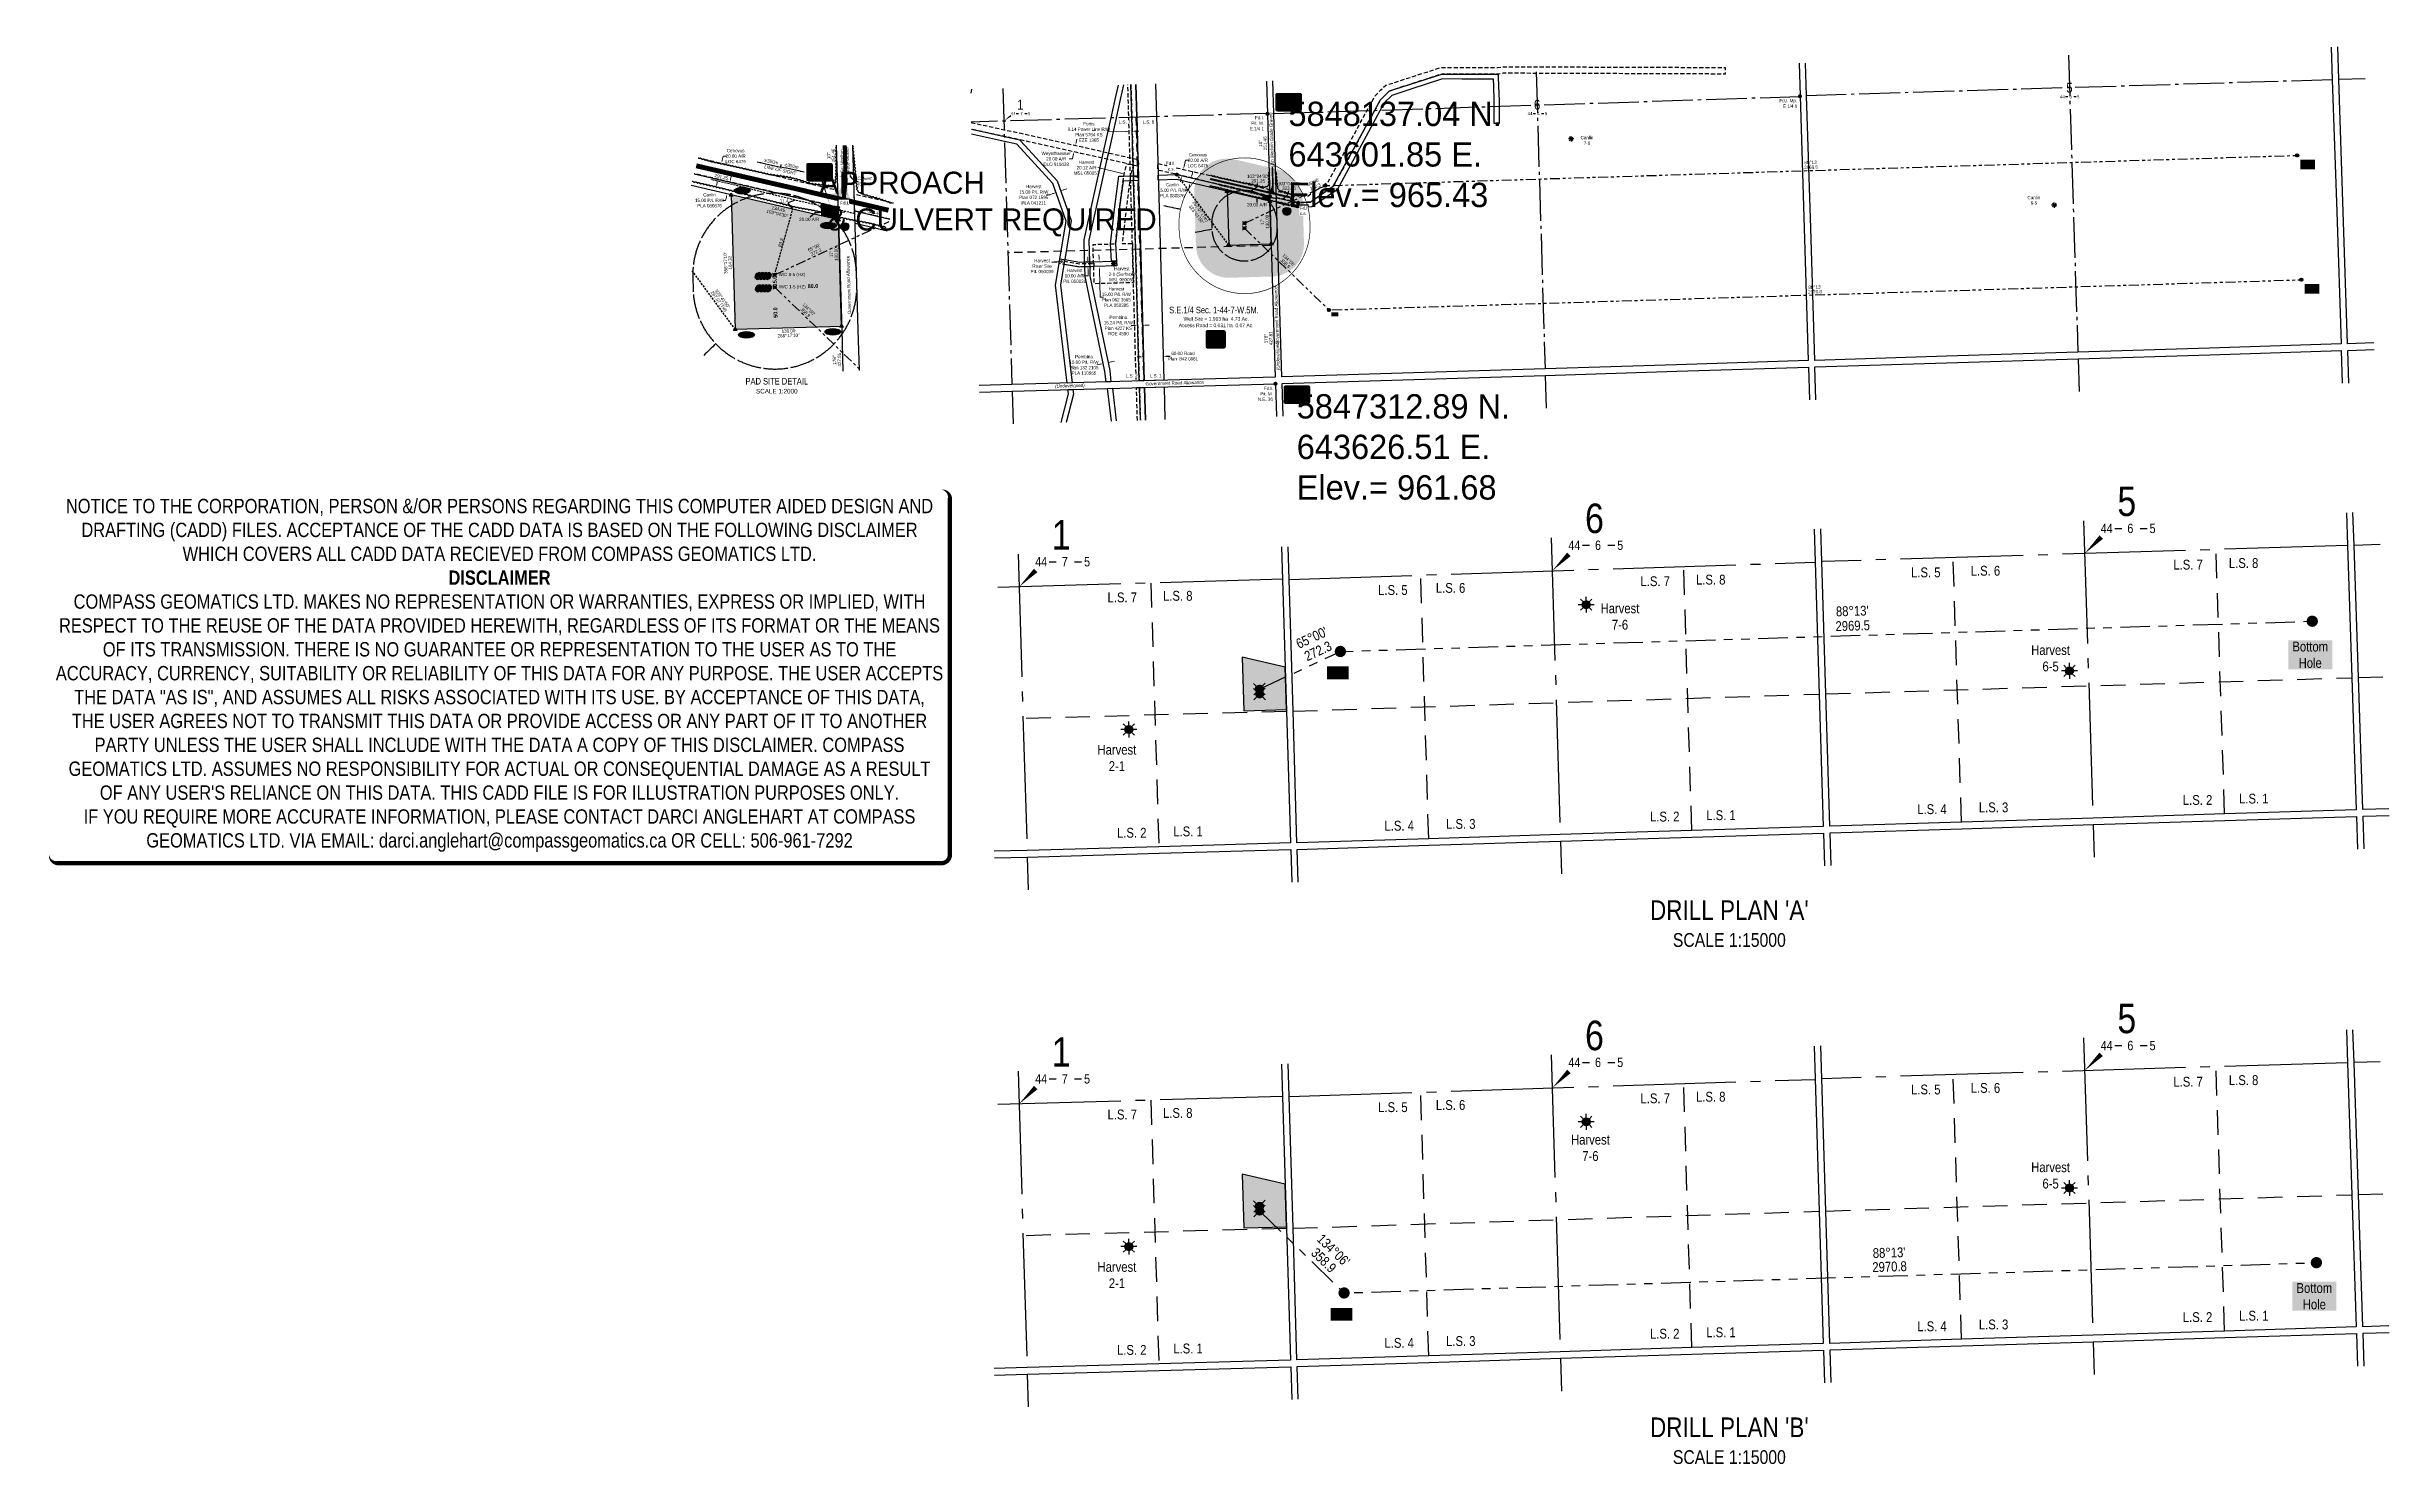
# Model space of a CAD drawing. Extents: x 639876 to 647027, y 5844013 to 5848342.
import ezdxf
from ezdxf.enums import TextEntityAlignment as Align

# ---------------------------------------------------------------- set-up
doc = ezdxf.new("R2018")
doc.units = 0
doc.header["$LTSCALE"] = 5
doc.header["$PDSIZE"] = 0.5
for name, pattern in [('0', [1, 1, 0]), ('foc-ACCESSROAD', [3.75, 2.5, -1.25]), ('foc-BUFFER', [16.75, 15, -1.75]), ('foc-DRILLPATH', [14.75, 6, -1.75, 1.75, -1.75, 1.75, -1.75]), ('foc-FLOWLINE', [3.75, 2.5, -1.25]), ('foc-LSD', [8, 5, -3]), ('foc-QUARTERLINE', [33, 25, -3, 2, -3]), ('foc-TIELINE', [1.875, 1.25, -0.625]), ('UG_PIPE', [1.875, 1.25, -0.625])]:
    doc.linetypes.add(name, pattern=pattern)
doc.layers.get('Defpoints').update_dxf_attribs({"color": 9})
for name, color, linetype in [('10', 1, 'Continuous'), ('9', 3, 'Continuous'), ('AS-OWNER', 7, 'Continuous'), ('AS-PIPE-UG', 44, 'UG_PIPE'), ('AS-ROADS', 254, 'Continuous'), ('AUX-BUFFER', 7, 'foc-BUFFER'), ('C-RW', 13, 'Continuous'), ('C-SYMBOL', 7, 'Continuous'), ('C-WS-S', 8, 'Continuous'), ('DETAIL-T', 7, 'Continuous'), ('DRILL-T', 8, 'Continuous'), ('F-AR', 190, 'foc-ACCESSROAD'), ('F-EZE', 190, 'foc-FLOWLINE'), ('F-RW', 190, 'Continuous'), ('F-WS', 190, 'foc-ACCESSROAD'), ('L-AREAREQUIRED', 7, 'Continuous'), ('L-AREAWORK', 5, 'Continuous'), ('L-BD', 7, 'Continuous'), ('L-MON', 1, 'Continuous'), ('L-QSEC', 8, 'foc-QUARTERLINE'), ('L-ROAD-T', 7, 'Continuous'), ('L-SEC', 7, 'Continuous'), ('L-SECLBL', 7, 'Continuous'), ('L-SECTION-LSD', 7, 'foc-LSD'), ('L-TIE', 7, 'foc-TIELINE'), ('L-TIE-T', 7, 'Continuous'), ('L-TITLEDB', 4, 'Continuous'), ('L-TITLEDB-T', 4, 'Continuous'), ('P-BUFFER-H 30m', 51, 'Continuous'), ('P-CROSSINGS', 250, 'Continuous'), ('P-ELEVATION', 7, 'Continuous'), ('P-PDRILLPATH', 12, 'foc-DRILLPATH'), ('P-PROPOSED', 10, 'Continuous'), ('P-PROPOSED-H', 21, 'Continuous'), ('P-TXT', 4, 'Continuous'), ('T-BUSH', 110, '0'), ('T-TIE', 201, 'foc-TIELINE')]:
    doc.layers.add(name, color=color, linetype=linetype)
for name, color, linetype, lineweight in [('AS-GENERAL', 48, 'Continuous', 18), ('C-RW-T', 13, 'Continuous', 9), ('F-AR-T', 190, 'Continuous', 9), ('F-EZE-T', 190, 'Continuous', 9), ('F-RW-T', 190, 'Continuous', 9), ('F-WS-T', 190, 'Continuous', 9), ('T-TEXT', 48, 'Continuous', 18), ('T-TIE-T', 201, 'Continuous', 18)]:
    doc.layers.add(name, color=color, linetype=linetype, lineweight=lineweight)
doc.layers.add('DISCLAIMER', color=7, linetype='Continuous', plot=False)
doc.layers.add('Z-DRILL-POINT', color=7, linetype='Continuous', true_color=0x7575ff, plot=False)
doc.styles.add('100L', font='ARIALN.TTF', dxfattribs={"height": 11})
doc.styles.add('175L', font='ARIALN.TTF', dxfattribs={"height": 20})
doc.styles.add('80', font='ARIALN.TTF', dxfattribs={"height": 10})
doc.styles.add('80CG', font='ARIALN.TTF', dxfattribs={"height": 10})
doc.styles.add('80L', font='ARIALN.TTF', dxfattribs={"height": 10})
doc.styles.add('80LS', font='ARIALNI.TTF', dxfattribs={"height": 10})
doc.styles.add('BOLD', font='ARIALNB.TTF')
doc.styles.add('Crossing', font='ARIALN.TTF', dxfattribs={"height": 10})
doc.styles.add('SIMPLEX', font='ARIALN.TTF')
doc.styles.get("Standard").update_dxf_attribs({"font": 'ARIALN.TTF'})
doc.dimstyles.new('CG2011', dxfattribs={"dimscale": 5, "dimtxt": 9, "dimasz": 2, "dimexe": 0.2, "dimexo": 0.0625, "dimgap": 0.5, "dimtad": 0, "dimtih": 1, "dimtoh": 1, "dimzin": 0, "dimdsep": 46, "dimtxsty": '80CG', "dimcen": 0.1, "dimse1": 1, "dimse2": 1, "dimclrd": 256, "dimclrt": 256, "dimaunit": 1, "dimadec": 4, "dimazin": 0, "dimtfac": 0.06, "dimtofl": 0, "dimtmove": 0, "dimatfit": 1, "dimfxl": 0.2, "dimtolj": 1, "dimtzin": 0, "dimlwd": -1, "dimarcsym": 0})
doc.dimstyles.new('COMPASS', dxfattribs={"dimscale": 5, "dimtxt": 10, "dimasz": 2.5, "dimexe": 0.2, "dimexo": 0.0625, "dimgap": 0.5, "dimtad": 0, "dimtih": 1, "dimtoh": 1, "dimzin": 0, "dimdsep": 46, "dimtxsty": '80', "dimcen": 0.1, "dimse1": 1, "dimse2": 1, "dimclrd": 256, "dimclrt": 256, "dimaunit": 1, "dimadec": 4, "dimazin": 0, "dimtfac": 0.06, "dimtofl": 0, "dimtmove": 0, "dimatfit": 1, "dimfxl": 0.2, "dimtolj": 1, "dimtzin": 0, "dimlwd": -1, "dimarcsym": 0})
doc.dimstyles.new('Compass 5 000', dxfattribs={"dimscale": 5, "dimtxt": 9, "dimasz": 2, "dimexe": 0.2, "dimexo": 0.0625, "dimgap": 0.5, "dimtad": 0, "dimtih": 1, "dimtoh": 1, "dimzin": 0, "dimdsep": 46, "dimtxsty": '80CG', "dimcen": 0.1, "dimse1": 1, "dimse2": 1, "dimclrd": 256, "dimclrt": 256, "dimaunit": 1, "dimadec": 4, "dimazin": 0, "dimtfac": 0.06, "dimtofl": 0, "dimtmove": 0, "dimatfit": 1, "dimfxl": 0.2, "dimtolj": 1, "dimtzin": 0, "dimlwd": -1, "dimarcsym": 0})

# ---------------------------------------------------------------- blocks, each defined once
blk = doc.blocks.new('L-SECLBL')
at = {"layer": '9', "color": 7}
for p, q in [((-5.1, -27.8), (-12.3, -27.8)), ((20.7, -27.8), (13.5, -27.8))]:
    blk.add_line(p, q, dxfattribs=at)
at = {"layer": '10', "color": 2, "style": 'SIMPLEX'}
blk.add_attdef('SEC', text='', height=30, dxfattribs=at).set_placement((0, 0), align=Align.MIDDLE)
at = {"layer": '10', "color": 5, "style": '80L'}
blk.add_attdef('TWP', text='', height=9.5, dxfattribs=at).set_placement((-14.4, -27.4), align=Align.MIDDLE_RIGHT)
blk.add_attdef('RGE', text='', height=9.5, dxfattribs=at).set_placement((3.6, -27.4), align=Align.MIDDLE_CENTER)
blk.add_attdef('MER', text='', height=9.5, dxfattribs=at).set_placement((23.2, -27.4), align=Align.MIDDLE_LEFT)
blk = doc.blocks.new('GAS')
h = blk.add_hatch(color=255)
h.dxf.hatch_style = 1
edge = h.paths.add_edge_path()
edge.add_arc((0, 0), 0.9, 0, 360)
for p, q in [((-0.81, 0), (-1.62, 0)), ((-0.57, 0.57), (-1.14, 1.14)), ((0, 0.81), (0, 1.62)), ((0.57, 0.57), (1.14, 1.14)), ((1.62, 0), (0.81, 0)), ((-0.57, -0.57), (-1.14, -1.14)), ((0, -0.81), (0, -1.62)), ((1.14, -1.14), (0.57, -0.57))]:
    blk.add_line(p, q)
blk.add_circle((0, 0), 0.8)
blk = doc.blocks.new('*D26')
at = {"layer": 'Defpoints', "color": 0, "transparency": 16777216}
for p in [(643221.6, 5847479.4), (643281.5, 5847481.1), (643283.9, 5847396.6)]:
    blk.add_point(p, dxfattribs=at)
at = {"layer": 'L-TITLEDB-T', "transparency": 16777216}
for p, q in [((643213.9, 5847394.7), (643203.9, 5847394.4)), ((643293.9, 5847396.9), (643304.7, 5847397.2))]:
    blk.add_line(p, q, dxfattribs=at)
for points in [[(643213.9, 5847396.4), (643214, 5847393), (643223.9, 5847395)], [(643293.8, 5847398.6), (643293.9, 5847395.3), (643283.9, 5847396.6)]]:
    blk.add_solid(points, dxfattribs=at)
at = {"layer": 'L-TITLEDB-T', "transparency": 16777216, "insert": (643344.2, 5847397.2), "char_height": 10, "attachment_point": 5, "style": '80CG'}
blk.add_mtext('\\A1;60.00 Road\\PPlan  842 0861', dxfattribs=at)
blk = doc.blocks.new('*D27')
at = {"layer": 'Defpoints', "color": 0, "transparency": 16777216}
for p in [(642949.4, 5848055.4), (642945, 5848035.9), (643015.9, 5848040.6)]:
    blk.add_point(p, dxfattribs=at)
at = {"layer": 'F-AR-T', "transparency": 16777216}
for p, q in [((643018, 5848050.4), (643020.2, 5848060.2)), ((643006.8, 5847999.7), (642996.8, 5847999.7)), ((643009.4, 5848011.3), (643006.8, 5847999.7))]:
    blk.add_line(p, q, dxfattribs=at)
for points in [[(643016.4, 5848050.8), (643019.7, 5848050), (643015.9, 5848040.6)], [(643007.7, 5848011.7), (643011, 5848011), (643011.5, 5848021.1)]]:
    blk.add_solid(points, dxfattribs=at)
at = {"layer": 'F-AR-T', "transparency": 16777216, "insert": (642957, 5847999.7), "char_height": 10, "attachment_point": 5, "style": '80CG'}
blk.add_mtext('\\A1;Weyerhaeuser\\P20.00 A/R\\PDLO 910428', dxfattribs=at)
blk = doc.blocks.new('*D28')
at = {"layer": 'Defpoints', "color": 0, "transparency": 16777216}
for p in [(642970.3, 5847903.1), (642956.2, 5847898.1), (642956.7, 5847896.8)]:
    blk.add_point(p, dxfattribs=at)
at = {"layer": 'F-RW-T', "transparency": 16777216}
for p, q in [((642980.2, 5847905.2), (642989.6, 5847908.6)), ((642937.8, 5847890.1), (642927.8, 5847890.1)), ((642947.2, 5847893.5), (642937.8, 5847890.1))]:
    blk.add_line(p, q, dxfattribs=at)
for points in [[(642979.6, 5847906.8), (642980.8, 5847903.7), (642970.8, 5847901.9)], [(642946.7, 5847895.1), (642947.8, 5847891.9), (642956.7, 5847896.8)]]:
    blk.add_solid(points, dxfattribs=at)
at = {"layer": 'F-RW-T', "transparency": 16777216, "insert": (642888.7, 5847890.1), "char_height": 10, "attachment_point": 5, "style": '80CG'}
blk.add_mtext('\\A1;Harvest\\P15.00 P/L R/W\\PPlan 072 1595\\PPLA 041211', dxfattribs=at)
blk = doc.blocks.new('*D29')
at = {"layer": 'Defpoints', "color": 0, "transparency": 16777216}
for p in [(643051.4, 5847680.1), (643051.5, 5847670.2), (643054.2, 5847670.2)]:
    blk.add_point(p, dxfattribs=at)
at = {"layer": 'F-AR-T', "transparency": 16777216}
for p, q in [((643053.9, 5847690.1), (643053.7, 5847700.1)), ((643044.7, 5847642.5), (643054.7, 5847642.5)), ((643054.4, 5847660.2), (643054.6, 5847650.2)), ((643054.7, 5847642.5), (643054.6, 5847650.2))]:
    blk.add_line(p, q, dxfattribs=at)
for points in [[(643055.6, 5847690.2), (643052.2, 5847690.1), (643054.1, 5847680.1)], [(643056.1, 5847660.2), (643052.7, 5847660.2), (643054.2, 5847670.2)]]:
    blk.add_solid(points, dxfattribs=at)
at = {"layer": 'F-AR-T', "transparency": 16777216, "insert": (643013.6, 5847642.5), "char_height": 10, "attachment_point": 5, "style": '80CG'}
blk.add_mtext('\\A1;Harvest\\P10.00 A/R\\PPIL 050039', dxfattribs=at)
blk = doc.blocks.new('*D30')
at = {"layer": 'Defpoints', "color": 0, "transparency": 16777216}
for p in [(643088.9, 5847671.2), (643097.7, 5847686.4), (643098.1, 5847671.4)]:
    blk.add_point(p, dxfattribs=at)
at = {"layer": 'F-RW-T', "transparency": 16777216}
for p, q in [((643088.1, 5847696.2), (643087.8, 5847706.2)), ((643089.1, 5847661.2), (643091.6, 5847577.6)), ((643091.6, 5847577.6), (643101.6, 5847577.6))]:
    blk.add_line(p, q, dxfattribs=at)
for points in [[(643089.8, 5847696.2), (643086.5, 5847696.1), (643088.4, 5847686.2)], [(643090.8, 5847661.2), (643087.5, 5847661.1), (643088.9, 5847671.2)]]:
    blk.add_solid(points, dxfattribs=at)
at = {"layer": 'F-RW-T', "transparency": 16777216, "insert": (643140.7, 5847577.6), "char_height": 10, "attachment_point": 5, "style": '80CG'}
blk.add_mtext('\\A1;Harvest\\P15.00 P/L R/W\\PPlan 062 3695\\PPLA 050385', dxfattribs=at)
blk = doc.blocks.new('*D31')
at = {"layer": 'Defpoints', "color": 0, "transparency": 16777216}
for p in [(643071.6, 5847513.7), (643086.3, 5847516.7), (643100.6, 5847374.5)]:
    blk.add_point(p, dxfattribs=at)
at = {"layer": 'F-RW-T', "transparency": 16777216}
for p, q in [((643090.8, 5847372.4), (643081, 5847370.4)), ((643125.1, 5847379.6), (643134.9, 5847381.6))]:
    blk.add_line(p, q, dxfattribs=at)
for points in [[(643090.5, 5847374.1), (643091.2, 5847370.8), (643100.6, 5847374.5)], [(643124.8, 5847381.2), (643125.4, 5847377.9), (643115.3, 5847377.5)]]:
    blk.add_solid(points, dxfattribs=at)
at = {"layer": 'F-RW-T', "transparency": 16777216, "insert": (643042, 5847370.4), "char_height": 10, "attachment_point": 5, "style": '80CG'}
blk.add_mtext('\\A1;Pembina\\P15.00 P/L R/W\\PPlan 132 2105\\PPLA 110965', dxfattribs=at)
blk = doc.blocks.new('*D32')
at = {"layer": 'Defpoints', "color": 0, "transparency": 16777216}
for p in [(643164.7, 5847953.3), (643168.3, 5847968.4), (643187.9, 5847963.7)]:
    blk.add_point(p, dxfattribs=at)
at = {"layer": 'F-AR-T', "transparency": 16777216}
for p, q in [((643154.9, 5847955.7), (643084.1, 5847972.8)), ((643193.9, 5847946.2), (643203.7, 5847943.9))]:
    blk.add_line(p, q, dxfattribs=at)
for points in [[(643155.3, 5847957.3), (643154.6, 5847954.1), (643164.7, 5847953.3)], [(643194.3, 5847947.8), (643193.5, 5847944.6), (643184.2, 5847948.6)]]:
    blk.add_solid(points, dxfattribs=at)
at = {"layer": 'F-AR-T', "transparency": 16777216, "insert": (643049.8, 5847972.8), "char_height": 10, "attachment_point": 5, "style": '80CG'}
blk.add_mtext('\\A1;Harvest\\P20.12 A/R\\PMSL 050057', dxfattribs=at)
blk = doc.blocks.new('*D33')
at = {"layer": 'Defpoints', "color": 0, "transparency": 16777216}
for p in [(643205.8, 5847491.2), (643207.1, 5847445.2), (643222.4, 5847445.7)]:
    blk.add_point(p, dxfattribs=at)
at = {"layer": 'F-RW-T', "transparency": 16777216}
for p, q in [((643195.9, 5847491), (643185.9, 5847490.7)), ((643231.1, 5847491.9), (643241.1, 5847492.2))]:
    blk.add_line(p, q, dxfattribs=at)
for points in [[(643195.8, 5847492.6), (643195.9, 5847489.3), (643205.8, 5847491.2)], [(643231, 5847493.6), (643231.1, 5847490.3), (643221.1, 5847491.7)]]:
    blk.add_solid(points, dxfattribs=at)
at = {"layer": 'F-RW-T', "transparency": 16777216, "insert": (643146.8, 5847490.7), "char_height": 10, "attachment_point": 5, "style": '80CG'}
blk.add_mtext('\\A1;Pembina\\P15.24 P/L R/W\\PPlan 4227 KS\\PROE 4590', dxfattribs=at)
blk = doc.blocks.new('*D34')
at = {"layer": 'Defpoints', "color": 0, "transparency": 16777216}
for p in [(643179.6, 5848099.2), (643180.1, 5848083.7), (643188.7, 5848099.4)]:
    blk.add_point(p, dxfattribs=at)
at = {"layer": 'F-EZE-T', "transparency": 16777216}
for p, q in [((643170.1, 5848083.4), (643113.4, 5848081.8)), ((643199.1, 5848084.2), (643209.1, 5848084.5))]:
    blk.add_line(p, q, dxfattribs=at)
for points in [[(643170, 5848085), (643170.1, 5848081.7), (643180.1, 5848083.7)], [(643199.1, 5848085.9), (643199.2, 5848082.5), (643189.1, 5848083.9)]]:
    blk.add_solid(points, dxfattribs=at)
at = {"layer": 'F-EZE-T', "transparency": 16777216, "insert": (643057, 5848081.8), "char_height": 10, "attachment_point": 5, "style": '80CG'}
blk.add_mtext('\\A1;Fortis\\P9.14 Power Line R/W\\PPlan 5764 KS\\PEZE 1365', dxfattribs=at)
blk = doc.blocks.new('*D35')
at = {"layer": 'Defpoints', "color": 0, "transparency": 16777216}
for p in [(643345.4, 5847968), (643362.1, 5847943.5), (643366.7, 5847963)]:
    blk.add_point(p, dxfattribs=at)
at = {"layer": 'F-AR-T', "transparency": 16777216}
for p, q in [((643347.7, 5847977.7), (643351.8, 5847995.3)), ((643351.8, 5847995.3), (643361.8, 5847995.3)), ((643338.6, 5847938.7), (643336.4, 5847929))]:
    blk.add_line(p, q, dxfattribs=at)
for points in [[(643346.1, 5847978.1), (643349.3, 5847977.3), (643345.4, 5847968)], [(643337, 5847939.1), (643340.3, 5847938.4), (643340.9, 5847948.5)]]:
    blk.add_solid(points, dxfattribs=at)
at = {"layer": 'F-AR-T', "transparency": 16777216, "insert": (643389.7, 5847995.3), "char_height": 10, "attachment_point": 5, "style": '80CG'}
blk.add_mtext('\\A1;Cenovus\\P20.00 A/R\\PLOC 6476', dxfattribs=at)
blk = doc.blocks.new('*D36')
at = {"layer": 'C-RW-T', "transparency": 16777216}
for p, q in [((643360.9, 5847903.9), (643350.9, 5847903.9)), ((643364, 5847917.4), (643360.9, 5847903.9)), ((643371.9, 5847951.5), (643374.2, 5847961.3))]:
    blk.add_line(p, q, dxfattribs=at)
for points in [[(643362.4, 5847917.8), (643365.6, 5847917.1), (643366.3, 5847927.2)], [(643370.3, 5847951.9), (643373.6, 5847951.2), (643369.7, 5847941.8)]]:
    blk.add_solid(points, dxfattribs=at)
at = {"layer": 'Defpoints', "color": 0, "transparency": 16777216}
for p in [(643366.3, 5847927.2), (643494.5, 5847912.8), (643491.1, 5847898.2)]:
    blk.add_point(p, dxfattribs=at)
at = {"layer": 'C-RW-T', "transparency": 16777216, "insert": (643311.8, 5847903.9), "char_height": 10, "attachment_point": 5, "style": '80CG'}
blk.add_mtext('\\A1;Canlin\\P15.00 P/L R/W\\PPLA 080876', dxfattribs=at)
blk = doc.blocks.new('fdia')
at = {"color": 255, "const_width": 1}
blk.add_lwpolyline([(-0.5, 0, 1), (0.5, 0, 1)], format="xyb", close=True, dxfattribs=at)
blk = doc.blocks.new('Fdiaa')
blk.add_blockref('fdia', (0, 0))
blk = doc.blocks.new('fdib')
at = {"color": 1, "const_width": 1.6}
blk.add_lwpolyline([(-0.4, 0, 1), (0.4, 0, 1)], format="xyb", close=True, dxfattribs=at)
at = {"color": 1}
blk.add_circle((0, 0), 0.8, dxfattribs=at)
blk = doc.blocks.new('Fdibb')
blk.add_blockref('fdib', (0, 0))
blk = doc.blocks.new('fdicc')
for name in ['Fdibb', 'Fdiaa']:
    blk.add_blockref(name, (0, 0))
blk = doc.blocks.new('FDI')
blk.add_blockref('fdicc', (0, 0))
blk = doc.blocks.new('TRIA')
blk.add_hatch(color=255).paths.add_polyline_path([(0, 1.5), (-1.5, -0.9), (1.4, -0.9)])
blk = doc.blocks.new('TRIAA')
blk.add_blockref('TRIA', (0, 0))
blk = doc.blocks.new('TRIB')
at = {"color": 1}
blk.add_lwpolyline([(-1.1, -0.7), (0, 1.1), (1, -0.7)], close=True, dxfattribs=at)
blk = doc.blocks.new('TRIBB')
blk.add_blockref('TRIB', (0, 0))
blk = doc.blocks.new('TRICC')
for name in ['TRIAA', 'TRIBB']:
    blk.add_blockref(name, (0, 0))
blk = doc.blocks.new('plspike')
blk.add_blockref('TRICC', (0, 0))
blk = doc.blocks.new('*U45')
h = blk.add_hatch(color=255)
edge = h.paths.add_edge_path()
edge.add_line((-24, -28.5), (24, -28.5))
edge.add_arc((24, -22.5), 6, 270, 360)
edge.add_line((30, -22.5), (30, 21))
edge.add_arc((24, 21), 6, 0, 90)
edge.add_line((24, 27), (-24, 27))
edge.add_arc((-24, 21), 6, 90, 180)
edge.add_line((-30, 21), (-30, -22.5))
edge.add_arc((-24, -22.5), 6, 180, 270)
at = {"color": 14, "flags": 128}
blk.add_lwpolyline([(-28.3, -13.1, 0, 7.5, 0), (0, 0, 0, 0, 0)], format="xyseb", dxfattribs=at)
blk.add_lwpolyline([(-24, -28.5, 3, 3, 0), (24, -28.5, 3, 3, 0.414214), (30, -22.5, 3, 3, 0), (30, 21, 3, 0, 0.414214), (24, 27, 0, 0, 0), (-24, 27, 0, 0, 0.414214), (-30, 21, 0, 0, 0), (-30, -22.5, 0, 3, 0.414214)], format="xyseb", close=True, dxfattribs=at)
at = {"color": 14, "lineweight": 30, "flags": 104}
blk.add_attdef('ENTER_TEXT', text='', height=10, dxfattribs=at).set_placement((0, 0), align=Align.MIDDLE_CENTER)
blk = doc.blocks.new('ICP_text')
at = {"color": 14, "insert": (-10.8, -0.5), "char_height": 10, "attachment_point": 5, "style": '80L', "bg_fill": 1, "box_fill_scale": 1.15, "bg_fill_color": 255, "bg_fill_transparency": 0}
blk.add_mtext_dynamic_manual_height_columns('\\pxqc;ICP', width=19.07, gutter_width=47.5, heights=[0], dxfattribs=at)
blk = doc.blocks.new('*U39')
h = blk.add_hatch(color=254)
edge = h.paths.add_edge_path()
edge.add_line((-34, -28.5), (34, -28.5))
edge.add_arc((34, -22.5), 6, 270, 360)
edge.add_line((40, -22.5), (40, 21))
edge.add_arc((34, 21), 6, 0, 90)
edge.add_line((34, 27), (-34, 27))
edge.add_arc((-34, 21), 6, 90, 180)
edge.add_line((-40, 21), (-40, -22.5))
edge.add_arc((-34, -22.5), 6, 180, 270)
at = {"color": 1, "flags": 128}
blk.add_lwpolyline([(-34, -28.5, 3, 3, 0), (34, -28.5, 3, 3, 0.414214), (40, -22.5, 3, 3, 0), (40, 21, 3, 0, 0.414214), (34, 27, 0, 0, 0), (-34, 27, 0, 0, 0.414214), (-40, 21, 0, 0, 0), (-40, -22.5, 0, 3, 0.414214)], format="xyseb", close=True, dxfattribs=at)
blk.add_lwpolyline([(-11.9, -8.6, 0, 10, 0), (0, 0, 5, 5, 0)], format="xyseb", dxfattribs=at)
at = {"color": 1, "lineweight": 30, "flags": 104}
blk.add_attdef('ENTER_TEXT', text='', height=10, dxfattribs=at).set_placement((-0.3, 0), align=Align.MIDDLE_CENTER)
blk = doc.blocks.new('WC')
at = {"layer": 'L-MON'}
h = blk.add_hatch(color=255, dxfattribs=at)
h.dxf.hatch_style = 1
edge = h.paths.add_edge_path()
edge.add_arc((0, 0), 0.9, 0, 360)
at = {"layer": 'L-MON', "color": 240, "flags": 128}
for points in [[(-0.62, 0.5), (-1.23, 1.12)], [(0.52, 0.61), (1.13, 1.21)], [(-1.18, -1.18), (-0.56, -0.57)], [(1.16, -1.18), (0.56, -0.57)]]:
    blk.add_lwpolyline(points, dxfattribs=at)
at = {"layer": 'L-MON', "color": 240}
for radius in [0.8, 0.373]:
    blk.add_circle((0, 0), radius, dxfattribs=at)
blk = doc.blocks.new('plbh')
at = {"layer": 'L-MON'}
h = blk.add_hatch(color=255, dxfattribs=at)
h.dxf.hatch_style = 1
edge = h.paths.add_edge_path()
edge.add_arc((0, 0), 1.16, 0, 360)
h = blk.add_hatch(color=256, dxfattribs=at)
h.dxf.hatch_style = 1
h.paths.add_polyline_path([(-0.96, 0, 1), (0.96, 0, 1)])
h.paths.add_polyline_path([(0.91, 0, -1), (-0.91, 0, -1)], flags=16)
h.paths.add_polyline_path([(0.45, 0, -1), (-0.45, 0, -1)], flags=0)
h = blk.add_hatch(color=256, dxfattribs=at)
h.dxf.hatch_style = 1
h.paths.add_polyline_path([(-0.45, 0, 1), (0.45, 0, 1)])
h.paths.add_polyline_path([(0.4, 0, -1), (-0.4, 0, -1)], flags=16)
at = {"layer": 'L-MON', "color": 240}
for radius in [0.96, 0.91, 0.45, 0.4]:
    blk.add_circle((0, 0), radius, dxfattribs=at)
blk = doc.blocks.new('BH_text')
at = {"color": 14, "insert": (-22.9, 12.6), "char_height": 10, "attachment_point": 1, "style": '80L', "bg_fill": 1, "box_fill_scale": 1.15, "bg_fill_color": 255, "bg_fill_transparency": 0}
blk.add_mtext_dynamic_manual_height_columns('\\pxqc;Bottom\\PHole', width=41.855, gutter_width=47.5, heights=[0], dxfattribs=at)
blk = doc.blocks.new('*D42')
at = {"layer": 'C-RW-T', "transparency": 16777216}
for p, q in [((641963.2, 5847938.8), (641965.5, 5847948.5)), ((641948, 5847873), (641938, 5847873)), ((641950.2, 5847882.8), (641948, 5847873))]:
    blk.add_line(p, q, dxfattribs=at)
for points in [[(641961.6, 5847939.2), (641964.9, 5847938.4), (641961, 5847929)], [(641948.6, 5847883.1), (641951.9, 5847882.4), (641952.5, 5847892.5)]]:
    blk.add_solid(points, dxfattribs=at)
at = {"layer": 'Defpoints', "color": 0, "transparency": 16777216}
for p in [(641933.3, 5847935.5), (641924.8, 5847898.9), (641952.5, 5847892.5)]:
    blk.add_point(p, dxfattribs=at)
at = {"layer": 'C-RW-T', "transparency": 16777216, "insert": (641898.9, 5847873), "char_height": 10, "attachment_point": 5, "style": '80CG'}
blk.add_mtext('\\A1;Canlin\\P15.00 P/L R/W\\PPLA 080876', dxfattribs=at)
blk = doc.blocks.new('*D43')
at = {"layer": 'Defpoints', "color": 0, "transparency": 16777216}
for p in [(641935.5, 5847986.3), (642090.1, 5847950.4), (642078.8, 5847901.6)]:
    blk.add_point(p, dxfattribs=at)
at = {"layer": 'F-AR-T', "transparency": 16777216}
for p, q in [((641937.8, 5847996), (641940.6, 5848008.1)), ((641940.6, 5848008.1), (641950.6, 5848008.1)), ((641922, 5847927.8), (641919.7, 5847918.1))]:
    blk.add_line(p, q, dxfattribs=at)
for points in [[(641936.2, 5847996.4), (641939.4, 5847995.6), (641935.5, 5847986.3)], [(641920.3, 5847928.2), (641923.6, 5847927.4), (641924.2, 5847937.5)]]:
    blk.add_solid(points, dxfattribs=at)
at = {"layer": 'F-AR-T', "transparency": 16777216, "insert": (641978.5, 5848008.1), "char_height": 10, "attachment_point": 5, "style": '80CG'}
blk.add_mtext('\\A1;Cenovus\\P20.00 A/R\\PLOC 6476', dxfattribs=at)
blk = doc.blocks.new('*U44')
h = blk.add_hatch(color=255)
edge = h.paths.add_edge_path()
edge.add_line((-34, -28.5), (34, -28.5))
edge.add_arc((34, -22.5), 6, 270, 360)
edge.add_line((40, -22.5), (40, 21))
edge.add_arc((34, 21), 6, 0, 90)
edge.add_line((34, 27), (-34, 27))
edge.add_arc((-34, 21), 6, 90, 180)
edge.add_line((-40, 21), (-40, -22.5))
edge.add_arc((-34, -22.5), 6, 180, 270)
at = {"color": 1, "flags": 128}
blk.add_lwpolyline([(-34, -28.5, 3, 3, 0), (34, -28.5, 3, 3, 0.414214), (40, -22.5, 3, 3, 0), (40, 21, 3, 0, 0.414214), (34, 27, 0, 0, 0), (-34, 27, 0, 0, 0.414214), (-40, 21, 0, 0, 0), (-40, -22.5, 0, 3, 0.414214)], format="xyseb", close=True, dxfattribs=at)
for points in [[(31.2, -98.6, 0, 7.5, 0), (0, 0, 0, 0, 0)], [(32.2, -5.4, 0, 7.5, 0), (0, 0, 0, 0, 0)]]:
    blk.add_lwpolyline(points, format="xyseb", dxfattribs=at)
at = {"color": 1, "lineweight": 30, "flags": 104}
blk.add_attdef('ENTER_TEXT', text='', height=10, dxfattribs=at).set_placement((0, 0), align=Align.MIDDLE_CENTER)
blk = doc.blocks.new('xing2')
h = blk.add_hatch(color=50)
h.dxf.hatch_style = 1
edge = h.paths.add_edge_path()
edge.add_ellipse((0, 0), major_axis=(-12.5, 0), ratio=0.816297, start_angle=0, end_angle=360)
h = blk.add_hatch(color=250)
h.dxf.hatch_style = 1
edge = h.paths.add_edge_path()
edge.add_ellipse((0, -2), major_axis=(-12.5, 0), ratio=0.816297, start_angle=0, end_angle=180)
edge.add_line((12.5, -2), (12.5, 0))
edge.add_ellipse((0, 0), major_axis=(-12.5, 0), ratio=0.816297, start_angle=0, end_angle=180, ccw=False)
edge.add_line((-12.5, 0), (-12.5, -2))
at = {"color": 250}
blk.add_ellipse((0, 0), major_axis=(-12.5, 0), ratio=0.816297, dxfattribs=at)
blk.add_ellipse((0, -2), major_axis=(-12.5, 0), ratio=0.816297, start_param=0, end_param=3.141593, dxfattribs=at)
at = {"color": 250, "style": 'Crossing'}
blk.add_attdef('CROSSING', text='', height=9, dxfattribs=at).set_placement((0.1, 0), align=Align.MIDDLE_CENTER)
at = {"color": 250, "style": 'Crossing', "flags": 1}
for tag, p in [('DESCRIPTION', (0.1, -25.8)), ('LOCATION', (0.1, -39.3)), ('DWG_REF', (0.1, -52.8)), ('OWNER', (0.1, -12.5))]:
    blk.add_attdef(tag, text='', height=9, dxfattribs=at).set_placement(p, align=Align.MIDDLE_CENTER)
blk = doc.blocks.new('we')
at = {"layer": 'P-ELEVATION'}
h = blk.add_hatch(color=111, dxfattribs=at)
h.dxf.hatch_style = 1
edge = h.paths.add_edge_path()
edge.add_ellipse((0, 0), major_axis=(-24.4, 0), ratio=0.410256, start_angle=0, end_angle=360)
at = {"layer": 'P-ELEVATION', "color": 7, "flags": 128}
blk.add_lwpolyline([(0, 0, 12.5, 0, 0), (-12.4, -6.4, 0, 0, 0)], format="xyseb", dxfattribs=at)
at = {"layer": 'P-ELEVATION', "color": 7}
blk.add_ellipse((0, 0), major_axis=(-24.4, 0), ratio=0.410256, dxfattribs=at)
at = {"layer": 'P-ELEVATION', "style": '80'}
blk.add_attdef('ELEVATION', text='', height=10, dxfattribs=at).set_placement((0, 0), align=Align.MIDDLE_CENTER)
blk = doc.blocks.new('*U24')
at = {"layer": 'P-ELEVATION'}
h = blk.add_hatch(color=111, dxfattribs=at)
h.dxf.hatch_style = 1
edge = h.paths.add_edge_path()
edge.add_arc((-17.4, -4.5), 6.1, 215, 325)
edge.add_arc((-7.4, -4.5), 6.1, 215, 325)
edge.add_arc((2.6, -4.5), 6.1, 215, 325)
edge.add_arc((12.7, -4.5), 6.1, 215, 325)
edge.add_arc((18.1, -3.7), 4.32, 263.43363, 373.43363)
edge.add_arc((18.8, 2.3), 6.1, 305, 415)
edge.add_arc((17.5, 4.4), 5.69, 30.69553, 140.69553)
edge.add_arc((8.1, 4.5), 6.1, 35, 145)
edge.add_arc((-1.9, 4.5), 6.1, 35, 145)
edge.add_arc((-11.9, 4.5), 6.1, 35, 145)
edge.add_arc((-18, 3.8), 4.33, 75.42608, 185.42608)
edge.add_arc((-18.4, -2.3), 6.96, 125, 235)
at = {"color": 240, "flags": 128}
blk.add_lwpolyline([(-22.4, -8, 0.520567), (-12.3, -8, 0.520567), (-2.4, -8, 0.520567), (7.6, -8, 0.520567), (17.6, -8, 0.520567), (22.4, -2.7, 0.520567), (22.4, 7.3, 0.520567), (13.1, 8, 0.520567), (3.1, 8, 0.520567), (-6.9, 8, 0.520567), (-16.9, 8, 0.520567), (-22.4, 3.4, 0.520567)], format="xyb", close=True, dxfattribs=at)
at = {"layer": 'P-ELEVATION', "color": 240, "flags": 128}
blk.add_lwpolyline([(0, 0, 12.5, 0, 0), (-11.1, -5.5, 0, 0, 0)], format="xyseb", dxfattribs=at)
at = {"layer": 'P-ELEVATION', "color": 240, "style": '80'}
blk.add_attdef('ELEVATION', text='', height=10, dxfattribs=at).set_placement((0, 0), align=Align.MIDDLE_CENTER)
blk = doc.blocks.new('Disclaimer_Legal')
at = {"layer": 'DISCLAIMER', "color": 254, "flags": 128}
blk.add_lwpolyline([(-3613, -1105, 37.5, 37.5, 0), (4096, -1105, 37.5, 37.5, 0.414214), (4171, -1030, 37.5, 37.5, 0), (4171, 2079, 37.5, 0, 0.414214), (4096, 2154, 0, 0, 0), (-3613, 2154, 0, 0, 0.414214), (-3688, 2079, 0, 0, 0), (-3688, -1030, 0, 37.5, 0.414214)], format="xyseb", close=True, dxfattribs=at)
at = {"layer": 'DISCLAIMER', "color": 254, "insert": (242, 534), "char_height": 125, "width": 7717.57, "attachment_point": 5, "style": '80'}
blk.add_mtext('NOTICE TO THE CORPORATION, PERSON &/OR PERSONS REGARDING THIS COMPUTER AIDED DESIGN AND DRAFTING (CADD) FILES. ACCEPTANCE OF THE CADD DATA IS BASED ON THE FOLLOWING DISCLAIMER WHICH COVERS ALL CADD DATA RECIEVED FROM COMPASS GEOMATICS LTD.\\P{\\fArial Narrow|b1|i0|c0|p34;DISCLAIMER}\\PCOMPASS GEOMATICS LTD. MAKES NO REPRESENTATION OR WARRANTIES, EXPRESS OR IMPLIED, WITH RESPECT TO THE REUSE OF THE DATA PROVIDED HEREWITH, REGARDLESS OF ITS FORMAT OR THE MEANS OF ITS TRANSMISSION. THERE IS NO GUARANTEE OR REPRESENTATION TO THE USER AS TO THE ACCURACY, CURRENCY, SUITABILITY OR RELIABILITY OF THIS DATA FOR ANY PURPOSE. THE USER ACCEPTS THE DATA "AS IS", AND ASSUMES ALL RISKS ASSOCIATED WITH ITS USE. BY ACCEPTANCE OF THIS DATA, THE USER AGREES NOT TO TRANSMIT THIS DATA OR PROVIDE ACCESS OR ANY PART OF IT TO ANOTHER PARTY UNLESS THE USER SHALL INCLUDE WITH THE DATA A COPY OF THIS DISCLAIMER. COMPASS GEOMATICS LTD. ASSUMES NO RESPONSIBILITY FOR ACTUAL OR CONSEQUENTIAL DAMAGE AS A RESULT OF ANY USER\'S RELIANCE ON THIS DATA. THIS CADD FILE IS FOR ILLUSTRATION PURPOSES ONLY.\\PIF YOU REQUIRE MORE ACCURATE INFORMATION, PLEASE CONTACT DARCI ANGLEHART AT COMPASS GEOMATICS LTD. VIA EMAIL: darci.anglehart@compassgeomatics.ca OR CELL: 506-961-7292', dxfattribs=at)

msp = doc.modelspace()

# ---------------------------------------------------------------- hatches: boundary and pattern name
at = {"layer": 'AS-ROADS'}
h = msp.add_hatch(color=256, dxfattribs=at)
h.dxf.hatch_style = 1
h.paths.add_polyline_path([(642242.773, 5847896.097), (642268.04, 5847891.862), (642281.875, 5847894.832), (642295.558, 5847904.189), (642304.203, 5847917.937), (642307.778, 5847936.442), (642308.32, 5847955.972), (642319.477, 5847955.308), (642320.678, 5847924.382), (642320.22, 5847905.842), (642321.01, 5847897.312), (642324.763, 5847883.089), (642338.573, 5847875.252), (642360.56, 5847870.589), (642354.8, 5847857.962), (642307.675, 5847868.364), (642239.325, 5847884.112)])
h = msp.add_hatch(color=256, dxfattribs=at)
h.dxf.hatch_style = 1
h.paths.add_polyline_path([(643590.007, 5847903.292), (643600.114, 5847901.598), (643605.648, 5847902.786), (643611.121, 5847906.529), (643614.579, 5847912.028), (643616.009, 5847919.43), (643616.226, 5847927.242), (643620.689, 5847926.977), (643621.169, 5847914.606), (643620.986, 5847907.19), (643621.302, 5847903.778), (643622.803, 5847898.089), (643628.327, 5847894.954), (643637.122, 5847893.089), (643634.818, 5847888.038), (643615.968, 5847892.199), (643588.628, 5847898.498)])
at = {"layer": 'P-BUFFER-H 30m'}
h = msp.add_hatch(color=256, dxfattribs=at)
h.dxf.hatch_style = 1
h.paths.add_polyline_path([(643632.441, 5847967.656), (643501.516, 5847998.067, 0.49199075), (643378.971, 5847897.705), (643383.874, 5847733.508, 0.41424854), (643486.796, 5847636.567), (643616.716, 5847640.462, 0.41422228), (643713.645, 5847743.386), (643709.747, 5847873.277, 0.34044927)])
h.paths.add_polyline_path([(643478.897, 5847900.689), (643589.687, 5847874.955), (643589.223, 5847890.47), (643609.366, 5847885.791), (643609.829, 5847870.289), (643613.72, 5847740.387), (643483.8, 5847736.492)], flags=16)
at = {"layer": 'P-PROPOSED-H'}
h = msp.add_hatch(color=256, dxfattribs=at)
h.dxf.hatch_style = 1
h.paths.add_polyline_path([(642292.31, 5847813.562), (641964.998, 5847889.589), (641977.255, 5847479.097), (642302.055, 5847488.834)])
h = msp.add_hatch(color=256, dxfattribs=at)
h.dxf.hatch_style = 1
h.paths.add_polyline_path([(642241.971, 5847825.285), (642240.812, 5847864.041), (642291.169, 5847852.345), (642292.329, 5847813.589)])
h = msp.add_hatch(color=256, dxfattribs=at)
h.dxf.hatch_style = 1
h.paths.add_polyline_path([(643609.822, 5847870.278), (643478.897, 5847900.689), (643483.8, 5847736.492), (643613.72, 5847740.387)])
h = msp.add_hatch(color=256, dxfattribs=at)
h.dxf.hatch_style = 1
h.paths.add_polyline_path([(643589.686, 5847874.967), (643589.223, 5847890.47), (643609.366, 5847885.791), (643609.829, 5847870.289)])
h = msp.add_hatch(color=256, dxfattribs=at)
h.dxf.hatch_style = 1
h.paths.add_polyline_path([(643656.003, 5846447.72), (643525.078, 5846478.131), (643529.981, 5846313.934), (643659.901, 5846317.829)])
h = msp.add_hatch(color=256, dxfattribs=at)
h.dxf.hatch_style = 1
h.paths.add_polyline_path([(643656.003, 5844868.487), (643525.078, 5844898.898), (643529.981, 5844734.701), (643659.901, 5844738.596)])

# ---------------------------------------------------------------- linework, layer by layer
msp.add_line((642115.963, 5847974.719), (642117.635, 5847982.421))
at = {"layer": 'AS-GENERAL', "flags": 128}
for points, const_width in [([(642295.725, 5847946.479), (642330.133, 5847952.232)], 1.25), ([(643611.188, 5847923.445), (643624.951, 5847925.746)], 0.5)]:
    msp.add_lwpolyline(points, dxfattribs=dict(at, const_width=const_width))
at = {"layer": 'AS-PIPE-UG', "flags": 128}
for points in [[(642342.675, 5847832.224), (642292.505, 5847843.637), (642268.053, 5847848.762), (642242.13, 5847855.094), (642176.855, 5847869.472), (642090.698, 5847890.572), (641999.2, 5847913.817), (641903.598, 5847936.364)], [(643629.968, 5847877.743), (643609.9, 5847882.308), (643600.119, 5847884.358), (643589.75, 5847886.891), (643563.64, 5847892.642), (643529.177, 5847901.082), (643492.578, 5847910.38), (643454.337, 5847919.399)]]:
    msp.add_lwpolyline(points, dxfattribs=at)
at = {"layer": 'AS-ROADS', "flags": 128}
for points, const_width in [([(642308.145, 5847874.489), (642313.913, 5847930.127), (642312.565, 5848016.094), (642311.539, 5848041.147)], 12.5), ([(641858.184, 5847978.497), (641908.99, 5847966.667), (641987.905, 5847948.542), (642079.828, 5847927.274), (642153.858, 5847910.392), (642219.808, 5847894.879), (642308.785, 5847874.227), (642374.663, 5847859.297), (642445.2, 5847842.777)], 15), ([(643616.156, 5847894.649), (643618.463, 5847916.904), (643617.924, 5847951.291), (643616.962, 5847974.765)], 5), ([(643427.161, 5847938.35), (643456.494, 5847931.52), (643488.06, 5847924.27), (643524.829, 5847915.763), (643554.441, 5847909.01), (643580.821, 5847902.805), (643616.412, 5847894.544), (643642.763, 5847888.572), (643670.978, 5847881.964)], 6)]:
    msp.add_lwpolyline(points, dxfattribs=dict(at, const_width=const_width))
at = {"layer": 'AUX-BUFFER', "color": 251, "linetype": 'foc-BUFFER', "const_width": 1.999, "flags": 128}
msp.add_lwpolyline([(643684.42, 5847932.144, 0.22837763), (643525.852, 5848002.792, 0.41421356), (643331.982, 5847796.961), (643332.43, 5847781.972, 0.41421356), (643538.262, 5847588.101, 0.41421356), (643732.132, 5847793.933), (643731.684, 5847808.922, 0.14508515), (643696.144, 5847916.863, 0.14508515)], format="xyb", dxfattribs=at)
at = {"layer": 'AUX-BUFFER', "color": 251, "linetype": 'foc-BUFFER', "flags": 128}
for points in [[(643631.758, 5847805.931, 1), (643431.907, 5847799.951), (643432.356, 5847784.962, 1), (643632.207, 5847790.943)], [(642347.163, 5847652.309, 1), (641847.535, 5847637.358), (641848.644, 5847600.272, 1), (642348.272, 5847615.223)]]:
    msp.add_lwpolyline(points, format="xyb", close=True, dxfattribs=at)
at = {"layer": 'C-RW'}
for points in [[(643683.222, 5847868.637), (643696.245, 5847865.613), (643733.03, 5847867.452), (643803.249, 5847915.847), (643946.813, 5848180.163), (643973.766, 5848206.738), (643988.264, 5848211.418), (644134.234, 5848258.61), (644196.425, 5848258.465), (644266.575, 5848258.305), (644291.566, 5848258.242), (644298.284, 5848258.227), (644306.492, 5848258.208), (644306.736, 5848251.217), (644307.758, 5848221.919), (644309.281, 5848178.275), (644309.157, 5848130.841), (644309.104, 5848110.667), (644309.095, 5848107.557), (644305.64, 5848107.565), (644302.437, 5848107.574), (644294.096, 5848107.597), (644294.122, 5848117.123), (644294.26, 5848169.89), (644294.281, 5848178.032), (644292.766, 5848221.427), (644292.005, 5848243.241), (644196.88, 5848243.464), (644136.581, 5848243.604), (644042.549, 5848213.204), (643981.764, 5848193.559), (643958.93, 5848171.045), (643814.716, 5847905.532), (643738.042, 5847852.69), (643695.079, 5847850.489), (643676.098, 5847854.897)], [(641852.051, 5847954.315), (642291.171, 5847852.297), (642292.31, 5847813.562), (641842.835, 5847917.976)], [(642440.62, 5847779.147), (642342.989, 5847801.823), (642341.829, 5847840.579), (642448.907, 5847815.709)], [(643669.146, 5847856.512), (643630.093, 5847865.582), (643629.629, 5847881.085), (643676.274, 5847870.251)]]:
    msp.add_lwpolyline(points, dxfattribs=at)
for points in [[(643183.89, 5847947.664), (643193.025, 5847947.751), (643208.254, 5847948.2), (643208.677, 5847933.205), (643193.448, 5847932.757), (643184.311, 5847932.488), (643181.901, 5847932.417), (643161.416, 5847931.815), (643150.898, 5847852.1), (643138.245, 5847740.085), (643140.79, 5847687.672), (643125.651, 5847687.237), (643123.226, 5847739.773), (643123.194, 5847740.475), (643136.009, 5847853.922), (643148.215, 5847946.433), (643163.565, 5847946.884), (643183.89, 5847947.664)], [(643325.738, 5847951.666), (643609.366, 5847885.772), (643609.822, 5847870.278), (643324.238, 5847936.62), (643268.632, 5847934.977), (643268.208, 5847949.967), (643325.738, 5847951.666)]]:
    msp.add_lwpolyline(points, close=True, dxfattribs=at)
at = {"layer": 'C-RW', "flags": 128}
for points in [[(643669.146, 5847856.512, 0.10344421), (643674.291, 5847861.391, 0.11502491), (643676.415, 5847866.758, 0.18910183), (643674.884, 5847873.415, -0.18910183), (643673.353, 5847880.071, -0.11502491), (643675.477, 5847885.439, -0.09819619), (643680.318, 5847890.125)], [(643676.098, 5847854.897, 0.10101438), (643681.151, 5847859.628, 0.11809348), (643683.365, 5847865.142, 0.18901188), (643681.826, 5847871.811, -0.18982939), (643680.304, 5847878.456, -0.11446881), (643682.439, 5847883.834, -0.09819619), (643687.268, 5847888.509)]]:
    msp.add_lwpolyline(points, format="xyb", dxfattribs=at)
at = {"layer": 'F-AR', "flags": 128}
for points in [[(643687.268, 5847888.509), (643698.119, 5847885.704), (643726.342, 5847887.149), (643787.949, 5847929.608), (643930.645, 5848192.327), (643948.695, 5848210.117), (643963.094, 5848224.32), (644131.103, 5848278.631), (644195.818, 5848278.48), (644304.626, 5848278.226), (644320, 5848281.155), (644999.391, 5848278.654), (645000.033, 5848257.883), (644997.876, 5848258.656), (644324.719, 5848261.131), (644321.853, 5848261.142), (644306.492, 5848258.208), (644298.284, 5848258.227), (644291.566, 5848258.242), (644266.575, 5848258.305), (644196.425, 5848258.465), (644134.234, 5848258.61), (643988.264, 5848211.418), (643973.766, 5848206.738), (643946.813, 5848180.163), (643803.249, 5847915.847), (643733.03, 5847867.452), (643696.245, 5847865.613), (643683.222, 5847868.637)], [(642697.671, 5848110.703), (642798.38, 5848088.735), (642803.269, 5848087.669), (642849.005, 5848077.692), (643036.66, 5848036.019), (643101.853, 5848021.35), (643116.483, 5848018.059), (643183.031, 5848003.086), (643192.234, 5848001.016), (643207.573, 5847997.566), (643208.155, 5847976.921), (643192.7, 5847980.397), (643183.613, 5847982.443), (643172.954, 5847984.841), (643112.136, 5847998.524), (643097.506, 5848001.815), (643032.353, 5848016.476), (642844.739, 5848058.139), (642799.003, 5848068.116), (642698.294, 5848090.086)], [(641864.346, 5848002.794), (642289.623, 5847904.02), (642291.169, 5847852.345), (641852.056, 5847954.333)], [(642448.907, 5847815.709), (642341.829, 5847840.579), (642340.282, 5847892.254), (642460.101, 5847865.094)], [(643676.274, 5847870.251), (643629.629, 5847881.085), (643629.011, 5847901.755), (643680.318, 5847890.125)]]:
    msp.add_lwpolyline(points, dxfattribs=at)
msp.add_lwpolyline([(643608.747, 5847906.461), (643609.366, 5847885.791), (643326.328, 5847951.864), (643267.779, 5847965.127), (643267.194, 5847985.789), (643608.747, 5847906.461)], close=True, dxfattribs=at)
at = {"layer": 'F-EZE', "flags": 128}
msp.add_lwpolyline([(643185.129, 5848226.298), (643187.987, 5848126.131), (643188.861, 5848095.466), (643191.53, 5848000.805), (643191.995, 5847980.187), (643193.025, 5847947.751), (643193.448, 5847932.757), (643199.933, 5847702.654), (643210.598, 5847321.339), (643201.461, 5847321.081), (643193.056, 5847621.601), (643191.593, 5847673.944), (643190.796, 5847702.398), (643189.69, 5847741.632), (643184.311, 5847932.488), (643183.89, 5847947.664), (643182.909, 5847982.231), (643182.327, 5848002.875), (643179.724, 5848095.207), (643178.849, 5848125.866), (643176.693, 5848201.478), (643175.992, 5848226.033)], dxfattribs=at)
at = {"layer": 'F-EZE'}
msp.add_lwpolyline([(643204.99, 5847201.023), (643202.174, 5847300.965), (643211.31, 5847301.223), (643214.127, 5847201.281)], dxfattribs=at)
at = {"layer": 'F-RW'}
for points in [[(643162.725, 5848225.649), (643152.823, 5848181.354), (643140.27, 5848124.939), (643140.15, 5848124.414), (643116.483, 5848018.059), (643112.136, 5847998.524), (643057.115, 5847751.298), (643059.004, 5847685.296), (643059.147, 5847680.306), (643059.434, 5847670.305), (643060.244, 5847641.999), (643120.43, 5847352.877), (643124.278, 5847318.887), (643109.236, 5847318.463), (643105.608, 5847350.499), (643045.292, 5847640.242), (643044.433, 5847670.106), (643044.151, 5847679.868), (643044.007, 5847684.859), (643043.707, 5847695.211), (643042.071, 5847752.734), (643097.506, 5848001.815), (643101.853, 5848021.35), (643124.808, 5848124.492), (643139.303, 5848189.63), (643147.257, 5848225.201)], [(643200.358, 5848226.739), (643203.215, 5848126.571), (643204.091, 5848095.898), (643206.868, 5847997.355), (643207.45, 5847976.71), (643208.254, 5847948.2), (643208.677, 5847933.205), (643215.163, 5847703.082), (643225.971, 5847321.772), (643210.598, 5847321.339), (643199.933, 5847702.654), (643193.448, 5847932.757), (643193.025, 5847947.751), (643191.995, 5847980.187), (643191.53, 5848000.805), (643188.861, 5848095.466), (643187.987, 5848126.131), (643185.129, 5848226.298)], [(642698.294, 5848090.086), (642799.003, 5848068.116), (642844.739, 5848058.139), (642862.351, 5848038.973), (642959.857, 5847932.613), (643003.048, 5847811.138), (642983.331, 5847692.076), (642982.514, 5847687.152), (642980.877, 5847677.281), (642970.367, 5847613.912), (643005.655, 5847315.545), (642990.603, 5847315.121), (642955.206, 5847614.252), (642966.049, 5847679.72), (642968.5, 5847694.515), (642987.589, 5847809.77), (642946.716, 5847924.726), (642836.85, 5848044.5), (642799.47, 5848052.652), (642698.761, 5848074.614)], [(642972.304, 5847194.459), (642994.527, 5847282.398), (642993.006, 5847295.071), (643008.058, 5847295.495), (643009.747, 5847281.422), (642987.882, 5847194.898)], [(643125.504, 5847198.781), (643114.088, 5847298.482), (643129.172, 5847298.908), (643140.581, 5847199.206)], [(643214.127, 5847201.281), (643211.31, 5847301.223), (643226.54, 5847301.652), (643229.356, 5847201.71)]]:
    msp.add_lwpolyline(points, dxfattribs=at)
msp.add_lwpolyline([(643141.368, 5847687.688), (643141.799, 5847672.708), (643072.269, 5847670.678), (643059.434, 5847670.305), (643044.435, 5847670.043), (643028.723, 5847669.408), (642980.877, 5847677.281), (642982.514, 5847687.152), (642983.331, 5847692.076), (643029.751, 5847684.443), (643044.007, 5847684.859), (643059.004, 5847685.296), (643071.849, 5847685.671), (643126.365, 5847687.258), (643141.368, 5847687.688)], close=True, dxfattribs=at)
at = {"layer": 'F-WS', "flags": 128}
msp.add_lwpolyline([(642698.828, 5848212.214), (642695.112, 5848195.413)], dxfattribs=at)
for points in [[(643189.69, 5847741.632), (643190.796, 5847702.398), (643191.593, 5847673.944), (643193.056, 5847621.601), (643073.024, 5847618.244), (643071.564, 5847670.468), (643071.284, 5847680.47), (643071.145, 5847685.46), (643069.667, 5847738.276), (643123.226, 5847739.773), (643138.245, 5847740.085), (643150.898, 5847852.1), (643161.416, 5847931.815), (643163.565, 5847946.884), (643164.227, 5847951.52), (643172.334, 5847984.98), (643192.082, 5847980.536), (643183.89, 5847947.664), (643181.901, 5847932.417), (643171.064, 5847849.989), (643158.76, 5847740.767), (643189.69, 5847741.632)], [(643071.989, 5847680.681), (643072.269, 5847670.678), (643059.434, 5847670.305), (643044.435, 5847670.043), (643028.723, 5847669.408), (642980.877, 5847677.281), (642966.049, 5847679.72), (642968.5, 5847694.515), (642983.331, 5847692.076), (642982.514, 5847687.152), (643029.395, 5847679.438), (643044.151, 5847679.868), (643059.148, 5847680.306), (643071.989, 5847680.681)]]:
    msp.add_lwpolyline(points, close=True, dxfattribs=at)
at = {"layer": 'L-QSEC'}
for p, q in [((644422.341, 5848265.327), (644449.826, 5847358.578)), ((646047.46, 5848316.743), (646076.493, 5847409.224)), ((642794.566, 5848214.986), (642821.896, 5847310.374)), ((643621.947, 5848137.704), (645227.263, 5848190.437)), ((646853.139, 5848241.234), (645248.273, 5848192.355)), ((646953.066, 5848244.201), (646873.241, 5848241.83)), ((643602.754, 5848138.35), (642697.628, 5848112.136)), ((644450.435, 5847338.476), (644453.49, 5847238.587)), ((646077.137, 5847389.123), (646080.256, 5847289.213)), ((642822.506, 5847290.169), (642825.372, 5847190.314))]:
    msp.add_line(p, q, dxfattribs=at)
at = {"layer": 'L-QSEC', "ltscale": 3}
for p, q in [((644468.522, 5846842.769), (644496.007, 5845936.02)), ((646093.641, 5846894.185), (646122.674, 5845986.666)), ((642840.747, 5846792.428), (642868.077, 5845887.816)), ((643668.128, 5846715.145), (645273.444, 5846767.879)), ((646899.32, 5846818.675), (645294.454, 5846769.797)), ((646999.247, 5846821.643), (646919.422, 5846819.272)), ((643648.935, 5846715.792), (642743.809, 5846689.578)), ((644496.616, 5845915.917), (644499.671, 5845816.029)), ((646123.317, 5845966.565), (646126.437, 5845866.655)), ((642868.687, 5845867.611), (642871.553, 5845767.756)), ((644468.522, 5845263.537), (644496.007, 5844356.787)), ((646093.641, 5845314.952), (646122.674, 5844407.433)), ((642840.747, 5845213.196), (642868.077, 5844308.583)), ((643668.128, 5845135.913), (645273.444, 5845188.647)), ((646899.32, 5845239.443), (645294.454, 5845190.565)), ((646999.247, 5845242.41), (646919.422, 5845240.04)), ((643648.935, 5845136.56), (642743.809, 5845110.345)), ((644496.616, 5844336.685), (644499.671, 5844236.797)), ((646123.317, 5844387.332), (646126.437, 5844287.423)), ((642868.687, 5844288.378), (642871.553, 5844188.523))]:
    msp.add_line(p, q, dxfattribs=at)
at = {"layer": 'L-SEC'}
for p, q in [((646849.826, 5848341.179), (646853.139, 5848241.234)), ((646873.241, 5848241.83), (646869.928, 5848341.777)), ((645225.079, 5848291.696), (645228.17, 5848191.744)), ((645248.273, 5848192.355), (645245.182, 5848292.308)), ((643598.843, 5848237), (643601.847, 5848137.044)), ((643621.947, 5848137.704), (643618.944, 5848237.66)), ((645228.17, 5848191.744), (645240.575, 5847787.665)), ((645260.676, 5847788.284), (645248.273, 5848192.355)), ((646853.139, 5848241.234), (646866.534, 5847837.776)), ((646886.636, 5847838.388), (646873.241, 5848241.83)), ((643601.847, 5848137.044), (643613.857, 5847735.69)), ((643633.982, 5847735.622), (643621.952, 5848137.646)), ((642285.522, 5848041.061), (642302.398, 5847477.091)), ((642352.711, 5847476.922), (642335.825, 5848041.227)), ((646866.534, 5847837.776), (646879.93, 5847434.318)), ((646900.032, 5847434.945), (646886.636, 5847838.388)), ((645240.575, 5847787.665), (645252.979, 5847383.586)), ((645273.08, 5847384.212), (645260.676, 5847788.284)), ((643613.857, 5847735.69), (643625.907, 5847332.997)), ((643646.012, 5847333.599), (643633.982, 5847735.622)), ((642302.398, 5847477.091), (642306.17, 5847351.043)), ((642356.424, 5847352.843), (642352.711, 5847476.922)), ((646076.493, 5847409.224), (645674.786, 5847396.718)), ((646478.211, 5847421.771), (646076.493, 5847409.224)), ((646077.137, 5847389.123), (646478.866, 5847401.67)), ((646879.93, 5847434.318), (646478.211, 5847421.771)), ((646478.866, 5847401.67), (646880.597, 5847414.217)), ((646880.597, 5847414.217), (646883.73, 5847314.267)), ((646979.851, 5847437.436), (646900.032, 5847434.945)), ((646900.699, 5847414.844), (646980.519, 5847417.335)), ((646903.832, 5847314.894), (646900.699, 5847414.844)), ((643625.907, 5847332.997), (643224.238, 5847321.645)), ((644048.252, 5847346.138), (643646.012, 5847333.599)), ((644449.826, 5847358.578), (644048.252, 5847346.138)), ((644048.854, 5847326.034), (644450.435, 5847338.476)), ((644851.402, 5847371.081), (644449.826, 5847358.578)), ((644450.435, 5847338.476), (644852.015, 5847350.978)), ((645252.979, 5847383.586), (644851.402, 5847371.081)), ((644852.015, 5847350.978), (645253.596, 5847363.484)), ((645253.596, 5847363.484), (645256.664, 5847263.532)), ((645674.786, 5847396.718), (645273.08, 5847384.212)), ((645273.697, 5847364.11), (645675.416, 5847376.616)), ((645276.765, 5847264.159), (645273.697, 5847364.11)), ((645675.416, 5847376.616), (646077.137, 5847389.123)), ((642821.896, 5847310.374), (642721.935, 5847307.579)), ((642722.542, 5847287.478), (642822.506, 5847290.169)), ((643224.238, 5847321.645), (642821.896, 5847310.374)), ((642822.506, 5847290.169), (643224.837, 5847301.622)), ((643224.837, 5847301.622), (643627.17, 5847312.971)), ((643626.509, 5847312.892), (643629.536, 5847212.939)), ((643646.611, 5847313.514), (644048.854, 5847326.034)), ((643649.638, 5847213.563), (643646.611, 5847313.514)), ((646896.007, 5846918.621), (646899.32, 5846818.675)), ((646919.422, 5846819.272), (646916.109, 5846919.219)), ((645271.26, 5846869.138), (645274.351, 5846769.186)), ((645294.454, 5846769.797), (645291.363, 5846869.75)), ((643645.024, 5846814.442), (643648.028, 5846714.486)), ((643668.128, 5846715.145), (643665.125, 5846815.102)), ((645274.351, 5846769.186), (645286.756, 5846365.107)), ((645306.857, 5846365.726), (645294.454, 5846769.797)), ((646899.32, 5846818.675), (646912.715, 5846415.218)), ((646932.817, 5846415.83), (646919.422, 5846819.272)), ((643648.028, 5846714.486), (643660.038, 5846313.132)), ((643680.163, 5846313.064), (643668.133, 5846715.088)), ((646912.715, 5846415.218), (646926.111, 5846011.76)), ((646946.213, 5846012.387), (646932.817, 5846415.83)), ((645286.756, 5846365.107), (645299.159, 5845961.028)), ((645319.261, 5845961.654), (645306.857, 5846365.726)), ((643660.038, 5846313.132), (643672.088, 5845910.439)), ((643692.193, 5845911.041), (643680.163, 5846313.064)), ((645720.967, 5845974.16), (645319.261, 5845961.654)), ((646122.674, 5845986.666), (645720.967, 5845974.16)), ((646524.392, 5845999.213), (646122.674, 5845986.666)), ((646123.317, 5845966.565), (646525.047, 5845979.112)), ((646926.111, 5846011.76), (646524.392, 5845999.213)), ((646525.047, 5845979.112), (646926.778, 5845991.659)), ((646926.778, 5845991.659), (646929.911, 5845891.709)), ((647026.033, 5846014.878), (646946.213, 5846012.387)), ((646946.88, 5845992.286), (647026.7, 5845994.777)), ((646950.012, 5845892.336), (646946.88, 5845992.286)), ((643672.088, 5845910.439), (643270.419, 5845899.087)), ((644094.432, 5845923.58), (643692.193, 5845911.041)), ((643692.792, 5845890.956), (644095.034, 5845903.476)), ((644496.007, 5845936.02), (644094.432, 5845923.58)), ((644095.034, 5845903.476), (644496.616, 5845915.917)), ((644897.583, 5845948.523), (644496.007, 5845936.02)), ((644496.616, 5845915.917), (644898.196, 5845928.42)), ((645299.159, 5845961.028), (644897.583, 5845948.523)), ((644898.196, 5845928.42), (645299.776, 5845940.926)), ((645299.776, 5845940.926), (645302.845, 5845840.974)), ((645319.878, 5845941.552), (645721.597, 5845954.058)), ((645322.946, 5845841.601), (645319.878, 5845941.552)), ((645721.597, 5845954.058), (646123.317, 5845966.565)), ((642868.077, 5845887.816), (642768.115, 5845885.021)), ((642768.723, 5845864.92), (642868.687, 5845867.611)), ((643270.419, 5845899.087), (642868.077, 5845887.816)), ((642868.687, 5845867.611), (643271.018, 5845879.064)), ((643271.018, 5845879.064), (643673.351, 5845890.413)), ((643673.351, 5845890.413), (643676.377, 5845790.46)), ((643695.819, 5845791.005), (643692.792, 5845890.956)), ((646896.007, 5845339.389), (646899.32, 5845239.443)), ((646919.422, 5845240.04), (646916.109, 5845339.986)), ((645271.26, 5845289.906), (645274.351, 5845189.953)), ((645294.454, 5845190.565), (645291.363, 5845290.518)), ((643645.024, 5845235.209), (643648.028, 5845135.253)), ((643668.128, 5845135.913), (643665.125, 5845235.869)), ((645274.351, 5845189.953), (645286.756, 5844785.874)), ((645306.857, 5844786.493), (645294.454, 5845190.565)), ((646899.32, 5845239.443), (646912.715, 5844835.985)), ((646932.817, 5844836.597), (646919.422, 5845240.04)), ((643648.028, 5845135.253), (643660.038, 5844733.899)), ((643680.163, 5844733.831), (643668.133, 5845135.855)), ((646912.715, 5844835.985), (646926.111, 5844432.527)), ((646946.213, 5844433.154), (646932.817, 5844836.597)), ((645286.756, 5844785.874), (645299.159, 5844381.795)), ((645319.261, 5844382.421), (645306.857, 5844786.493)), ((643660.038, 5844733.899), (643672.088, 5844331.206)), ((643692.193, 5844331.808), (643680.163, 5844733.831)), ((646122.674, 5844407.433), (645720.967, 5844394.927)), ((646524.392, 5844419.981), (646122.674, 5844407.433)), ((646123.317, 5844387.332), (646525.047, 5844399.88)), ((646926.111, 5844432.527), (646524.392, 5844419.981)), ((646525.047, 5844399.88), (646926.778, 5844412.427)), ((646926.778, 5844412.427), (646929.911, 5844312.476)), ((647026.033, 5844435.645), (646946.213, 5844433.154)), ((646946.88, 5844413.053), (647026.7, 5844415.545)), ((646950.012, 5844313.104), (646946.88, 5844413.053)), ((643672.088, 5844331.206), (643270.419, 5844319.854)), ((644094.432, 5844344.347), (643692.193, 5844331.808)), ((644496.007, 5844356.787), (644094.432, 5844344.347)), ((644095.034, 5844324.244), (644496.616, 5844336.685)), ((644897.583, 5844369.291), (644496.007, 5844356.787)), ((644496.616, 5844336.685), (644898.196, 5844349.188)), ((645299.159, 5844381.795), (644897.583, 5844369.291)), ((644898.196, 5844349.188), (645299.776, 5844361.693)), ((645299.776, 5844361.693), (645302.845, 5844261.741)), ((645720.967, 5844394.927), (645319.261, 5844382.421)), ((645319.878, 5844362.319), (645721.597, 5844374.826)), ((645322.946, 5844262.368), (645319.878, 5844362.319)), ((645721.597, 5844374.826), (646123.317, 5844387.332)), ((642868.077, 5844308.583), (642768.115, 5844305.789)), ((642768.723, 5844285.688), (642868.687, 5844288.378)), ((643270.419, 5844319.854), (642868.077, 5844308.583)), ((642868.687, 5844288.378), (643271.018, 5844299.831)), ((643271.018, 5844299.831), (643673.351, 5844311.18)), ((643673.351, 5844311.18), (643676.377, 5844211.227)), ((643692.792, 5844311.724), (644095.034, 5844324.244)), ((643695.819, 5844211.773), (643692.792, 5844311.724))]:
    msp.add_line(p, q, dxfattribs=at)
at = {"layer": 'L-SECLBL', "flags": 128}
for points in [[(642797.586, 5848115.031, 0, 5, 0), (642819.088, 5848131.839, 0, 0, 0)], [(646096.839, 5846794.235, 0, 15, 0), (646147.595, 5846844.471, 0, 0, 0)], [(644471.59, 5846741.539, 0, 15, 0), (644522.346, 5846791.775, 0, 0, 0)], [(642843.767, 5846692.473, 0, 15, 0), (642894.523, 5846742.709, 0, 0, 0)], [(646096.839, 5845215.002, 0, 15, 0), (646147.595, 5845265.239, 0, 0, 0)], [(644471.59, 5845162.306, 0, 15, 0), (644522.346, 5845212.543, 0, 0, 0)], [(642843.767, 5845113.24, 0, 15, 0), (642894.523, 5845163.477, 0, 0, 0)]]:
    msp.add_lwpolyline(points, format="xyseb", dxfattribs=at)
at = {"layer": 'L-SECTION-LSD'}
for p, q in [((643200.076, 5848126.688), (643224.238, 5847321.645)), ((643613.877, 5847735.021), (642809.739, 5847712.755))]:
    msp.add_line(p, q, dxfattribs=at)
at = {"layer": 'L-SECTION-LSD', "ltscale": 3}
for p, q in [((645720.967, 5845974.16), (645695.6, 5846782.015)), ((646524.392, 5845999.213), (646498.089, 5846806.455)), ((643246.256, 5846704.13), (643270.419, 5845899.087)), ((644094.432, 5845923.58), (644070.199, 5846729.63)), ((644897.583, 5845948.523), (644872.906, 5846755.998)), ((645306.857, 5846365.726), (646912.715, 5846415.218)), ((646932.817, 5846415.83), (647012.639, 5846418.264)), ((643680.163, 5846313.064), (645286.756, 5846365.107)), ((643660.058, 5846312.462), (642855.92, 5846290.196)), ((645720.967, 5844394.927), (645695.6, 5845202.782)), ((646524.392, 5844419.981), (646498.089, 5845227.223)), ((643246.256, 5845124.897), (643270.419, 5844319.854)), ((644094.432, 5844344.347), (644070.199, 5845150.397)), ((644897.583, 5844369.291), (644872.906, 5845176.766)), ((645306.857, 5844786.493), (646912.715, 5844835.985)), ((646932.817, 5844836.597), (647012.639, 5844839.032)), ((643680.163, 5844733.831), (645286.756, 5844785.874)), ((643660.058, 5844733.23), (642855.92, 5844710.964))]:
    msp.add_line(p, q, dxfattribs=at)
at = {"layer": 'L-TIE'}
for p, q in [((643483.8, 5847736.492), (643325.771, 5847951.625)), ((641977.255, 5847479.097), (641845.28, 5847658.762))]:
    msp.add_line(p, q, dxfattribs=at)
at = {"layer": 'L-TITLEDB'}
for points in [[(643260.343, 5848228.476), (643263.153, 5848128.515), (643264.038, 5848097.36), (643275.145, 5847704.712), (643285.92, 5847323.388), (643225.971, 5847321.772), (643215.187, 5847703.018), (643208.816, 5847933.417), (643208.393, 5847948.412), (643207.589, 5847976.922), (643207.007, 5847997.567), (643204.23, 5848096.11), (643203.354, 5848126.783), (643200.502, 5848226.743)], [(643229.356, 5847201.71), (643226.54, 5847301.652), (643286.498, 5847303.344), (643289.314, 5847203.402)]]:
    msp.add_lwpolyline(points, dxfattribs=at)
at = {"layer": 'P-PDRILLPATH', "flags": 128}
for points in [[(643531.833, 5847802.941), (643778.552, 5847917.84), (646745.768, 5848010.229)], [(642097.337, 5847645.22), (642447.243, 5847808.365)], [(643532.281, 5847787.952), (643789.915, 5847538.122), (646758.356, 5847630.55)], [(642098.458, 5847607.748), (642361.282, 5847353.017)]]:
    msp.add_lwpolyline(points, dxfattribs=at)
at = {"layer": 'P-PDRILLPATH', "ltscale": 3, "flags": 128}
for points in [[(643578.013, 5846380.383), (643824.733, 5846495.281), (646791.949, 5846587.671)], [(643578.462, 5844786.162), (643836.096, 5844536.331), (646804.537, 5844628.759)]]:
    msp.add_lwpolyline(points, dxfattribs=at)
at = {"layer": 'P-PROPOSED'}
for points in [[(642292.31, 5847813.562), (641964.998, 5847889.589), (641977.255, 5847479.097), (642302.055, 5847488.834)], [(642241.971, 5847825.285), (642240.812, 5847864.041), (642291.169, 5847852.345), (642292.329, 5847813.589)], [(643609.822, 5847870.278), (643478.897, 5847900.689), (643483.8, 5847736.492), (643613.72, 5847740.387)], [(643589.686, 5847874.967), (643589.223, 5847890.47), (643609.366, 5847885.791), (643609.829, 5847870.289)], [(643656.003, 5846447.72), (643525.078, 5846478.131), (643529.981, 5846313.934), (643659.901, 5846317.829)], [(643656.003, 5844868.487), (643525.078, 5844898.898), (643529.981, 5844734.701), (643659.901, 5844738.596)]]:
    msp.add_lwpolyline(points, close=True, dxfattribs=at)
at = {"layer": 'P-TXT'}
for p, q in [((642221.678, 5847834.817), (642206.17, 5847821.613)), ((642231.671, 5847835.111), (642221.678, 5847834.817)), ((642301.617, 5847837.169), (642311.61, 5847837.463)), ((643619.538, 5847880.092), (643629.53, 5847880.391))]:
    msp.add_line(p, q, dxfattribs=at)
msp.add_lwpolyline([(643579.567, 5847878.896), (643569.562, 5847878.597), (643569.562, 5847866.548)], dxfattribs=at)
for points in [[(642231.622, 5847836.776), (642231.72, 5847833.445), (642241.663, 5847835.405)], [(642301.568, 5847838.835), (642301.666, 5847835.504), (642291.624, 5847836.875)], [(643579.517, 5847880.562), (643579.617, 5847877.231), (643589.56, 5847879.195)], [(643619.488, 5847881.758), (643619.587, 5847878.427), (643609.545, 5847879.793)]]:
    msp.add_solid(points, dxfattribs=at)
at = {"layer": 'T-BUSH', "flags": 128}
for points in [[(642282.989, 5848033.962, -0.52056705), (642283.063, 5848023.965, -0.52056705), (642283.137, 5848013.969, -0.52056705), (642283.211, 5848003.972, -0.52056705), (642283.285, 5847993.975, -0.52056705), (642283.277, 5847983.978, -0.52056705), (642283.217, 5847973.981, -0.52056705), (642283.157, 5847963.984, -0.52056705), (642283.097, 5847953.988, -0.52056705), (642282.039, 5847944.047, -0.52056705), (642280.979, 5847934.106, -0.52056705), (642279.919, 5847924.165, -0.52056705), (642272.436, 5847918.398, -0.52056705), (642262.497, 5847919.471, -0.52056705), (642252.557, 5847920.544, -0.52056705), (642242.618, 5847921.616, -0.52056705), (642232.679, 5847922.689, -0.52056705), (642222.739, 5847923.762, -0.52056705), (642212.8, 5847924.835, -0.52056705), (642203.16, 5847927.315, -0.52056705), (642193.645, 5847930.382, -0.52056705), (642184.13, 5847933.448, -0.52056705), (642174.615, 5847936.515, -0.52056705), (642165.095, 5847939.563, -0.52056705), (642155.328, 5847941.695, -0.52056705), (642145.561, 5847943.826, -0.52056705), (642135.794, 5847945.957, -0.52056705), (642125.924, 5847947.506, -0.52056705), (642116.016, 5847948.834, -0.52056705), (642106.107, 5847950.163, -0.52056705), (642096.199, 5847951.491, -0.52056705), (642086.29, 5847952.819, -0.52056705), (642076.51, 5847954.88, -0.52056705), (642066.741, 5847957.002, -0.52056705), (642056.972, 5847959.123, -0.52056705), (642047.203, 5847961.245, -0.52056705), (642037.444, 5847963.414, -0.52056705), (642027.698, 5847965.641, -0.52056705), (642017.952, 5847967.868, -0.52056705), (642008.207, 5847970.096, -0.52056705), (641998.461, 5847972.323, -0.52056705), (641988.715, 5847974.55, -0.52056705), (641978.969, 5847976.777, -0.52056705), (641969.223, 5847979.004, -0.52056705), (641959.447, 5847981.093, -0.52056705), (641949.667, 5847983.166, -0.52056705), (641939.887, 5847985.238, -0.52056705), (641930.108, 5847987.31, -0.52056705), (641920.328, 5847989.383, -0.52056705), (641910.548, 5847991.455, -0.52056705), (641900.806, 5847993.679, -0.52056705), (641891.211, 5847996.485, -0.52056705), (641881.616, 5847999.291, -0.52056705), (641872.02, 5848002.097, -0.36211885), (641864.208, 5848002.248, -0.36211885)], [(642455.281, 5847865.478, -0.52056705), (642445.894, 5847868.915, -0.52056705), (642436.506, 5847872.351, -0.52056705), (642427.118, 5847875.788, -0.52056705), (642417.705, 5847879.144, -0.52056705), (642408.06, 5847881.776, -0.52056705), (642398.416, 5847884.409, -0.52056705), (642388.772, 5847887.041, -0.52056705), (642379.128, 5847889.674, -0.52056705), (642369.484, 5847892.306, -0.52056705), (642360.513, 5847896.468, -0.52056705), (642352.064, 5847901.81, -0.52056705), (642350.939, 5847911.706, -0.52056705), (642349.887, 5847921.648, -0.52056705), (642348.835, 5847931.59, -0.52056705), (642347.783, 5847941.531, -0.52056705), (642346.734, 5847951.473, -0.52056705), (642345.754, 5847961.422, -0.52056705), (642344.774, 5847971.371, -0.52056705), (642343.794, 5847981.32, -0.52056705), (642342.814, 5847991.268, -0.52056705), (642341.834, 5848001.217, -0.52056705), (642340.8, 5848011.161, -0.52056705), (642339.739, 5848021.101, -0.52056705), (642338.677, 5848031.042, -0.52056705), (642337.935, 5848037.99, -0.52056705)], [(641846.229, 5847931.358, -0.30226079), (641851.848, 5847927.6, -0.52056705), (641861.612, 5847925.452, -0.52056705), (641871.376, 5847923.305, -0.52056705), (641881.139, 5847921.157, -0.52056705), (641890.882, 5847918.917, -0.52056705), (641900.617, 5847916.643, -0.52056705), (641910.352, 5847914.368, -0.52056705), (641920.087, 5847912.094, -0.52056705), (641929.821, 5847909.82, -0.52056705), (641939.551, 5847907.525, -0.52056705), (641949.239, 5847905.059, -0.52056705), (641958.927, 5847902.592, -0.52056705), (641968.615, 5847900.125, -0.52056705), (641978.303, 5847897.658, -0.52056705), (641987.991, 5847895.192, -0.52056705), (641997.679, 5847892.725, -0.52056705), (642007.367, 5847890.258, -0.52056705), (642017.025, 5847887.678, -0.52056705), (642026.681, 5847885.089, -0.52056705), (642036.337, 5847882.499, -0.52056705), (642045.993, 5847879.91, -0.52056705), (642055.649, 5847877.321, -0.52056705), (642065.333, 5847874.843, -0.52056705), (642075.043, 5847872.464, -0.52056705), (642084.753, 5847870.085, -0.52056705), (642094.463, 5847867.706, -0.52056705), (642104.172, 5847865.326, -0.52056705), (642113.852, 5847862.83, -0.52056705), (642123.527, 5847860.313, -0.52056705), (642133.202, 5847857.795, -0.52056705), (642142.877, 5847855.278, -0.52056705), (642152.552, 5847852.761, -0.52056705), (642162.24, 5847850.301, -0.52056705), (642172.084, 5847848.561, -0.52056705), (642181.929, 5847846.822, -0.52056705), (642191.773, 5847845.082, -0.52056705), (642201.618, 5847843.343, -0.52056705), (642211.462, 5847841.603, -0.52056705), (642221.307, 5847839.864, -0.52056705), (642230.974, 5847837.374, -0.52056705), (642240.557, 5847834.525, -0.52056705), (642250.139, 5847831.676, -0.52056705), (642259.722, 5847828.827, -0.52056705), (642269.304, 5847825.978, -0.52056705), (642278.887, 5847823.129, -0.52056705), (642288.653, 5847821.011, -0.52056705), (642298.443, 5847818.986, -0.52056705), (642308.232, 5847816.96, -0.52056705), (642318.022, 5847814.934, -0.52056705), (642327.811, 5847812.908, -0.52056705), (642337.622, 5847810.991, -0.52056705), (642347.453, 5847809.176, -0.52056705), (642357.284, 5847807.361, -0.52056705), (642367.115, 5847805.546, -0.52056705), (642376.946, 5847803.731, -0.52056705), (642386.777, 5847801.916, -0.52056705), (642396.494, 5847799.589, -0.52056705), (642406.164, 5847797.054, -0.52056705), (642415.834, 5847794.519, -0.52056705), (642425.504, 5847791.983, -0.52056705), (642436.842, 5847789.011)], [(643425.44, 5847915.853, -0.52056705), (643435.206, 5847913.705, -0.52056705), (643444.973, 5847911.557, -0.52056705), (643454.713, 5847909.295, -0.52056705), (643464.451, 5847907.02, -0.52056705), (643474.159, 5847904.62, -0.52056705), (643483.849, 5847902.153, -0.52056705), (643493.54, 5847899.686, -0.52056705), (643503.206, 5847897.123, -0.52056705), (643512.865, 5847894.532, -0.52056705), (643522.557, 5847892.073, -0.52056705), (643532.27, 5847889.693, -0.52056705), (643541.956, 5847887.21, -0.52056705), (643551.634, 5847884.692, -0.52056705), (643561.385, 5847882.511, -0.52056705), (643571.233, 5847880.771, -0.52056705), (643581.08, 5847879.031, -0.52056705), (643590.698, 5847876.316, -0.52056705), (643600.283, 5847873.466, -0.52056705), (643609.985, 5847871.083, -0.52056705), (643619.778, 5847869.056, -0.52056705), (643629.587, 5847867.116, -0.52056705), (643639.421, 5847865.301, -0.52056705), (643649.24, 5847863.419, -0.52056705), (643658.913, 5847860.883, -0.52056705), (643667.178, 5847858.716, -0.52056705)], [(643604.293, 5847958.425, -0.52056705), (643604.367, 5847948.425, -0.52056705), (643604.408, 5847938.425, -0.52056705), (643604.348, 5847928.425, -0.52056705), (643603.476, 5847918.471, -0.52056705), (643596.871, 5847914.563, -0.52056705), (643586.928, 5847915.636, -0.52056705), (643576.996, 5847916.757, -0.52056705), (643567.478, 5847919.825, -0.52056705), (643557.92, 5847922.743, -0.52056705), (643548.15, 5847924.875, -0.52056705), (643538.263, 5847926.343, -0.52056705), (643528.352, 5847927.672, -0.52056705), (643518.567, 5847929.719, -0.52056705), (643508.797, 5847931.855, -0.52056705), (643499.049, 5847934.083, -0.52056705), (643489.3, 5847936.311, -0.52056705), (643479.548, 5847938.522, -0.52056705), (643469.765, 5847940.596, -0.52056705), (643459.982, 5847942.669, -0.52056705), (643450.28, 5847945.061, -0.52056705), (643440.682, 5847947.867, -0.52056705), (643429.95, 5847951.005, -0.52056705)], [(643675.629, 5847892.735, -0.52056705), (643666.239, 5847896.173, -0.52056705), (643656.737, 5847899.262, -0.52056705), (643647.09, 5847901.895, -0.52056705), (643637.728, 5847905.175, -0.52056705), (643634.628, 5847913.847, -0.52056705), (643633.575, 5847923.791, -0.52056705), (643632.583, 5847933.742, -0.52056705), (643631.603, 5847943.693, -0.52056705), (643630.567, 5847953.64, -0.52056705), (643629.862, 5847960.241, -0.52056705)]]:
    msp.add_lwpolyline(points, format="xyb", dxfattribs=at)
at = {"layer": 'T-TIE'}
msp.add_line((642097.337, 5847645.22), (642152.914, 5847845.944), dxfattribs=at)

# ---------------------------------------------------------------- block references
ref = msp.add_blockref('*U44', (642233.837, 5847960.461), dxfattribs=dict(xscale=0.999177756020948, yscale=0.999177756020948, zscale=0.999177756020948))
lines = msp.add_mtext('APPROACH\\P & CULVERT REQUIRED', dxfattribs={"color": 1, "insert": (642233.837, 5847960.461), "char_height": 67.29564, "attachment_point": 1})
ref.add_attrib('ENTER_TEXT', '', (642233.837, 5847960.461), dxfattribs={"flags": 104}).embed_mtext(lines)
at = {"color": 4}
for p, xscale, yscale, zscale in [((646780.217, 5847982.847), 0.9997031, 0.9997031, 0.9997031), ((646793.247, 5847603.183), 0.9997031, 0.9997031, 0.9997031), ((646791.66, 5846487.503), 2.99999999999999, 2.99999999999999, 2.99999999999999), ((646804.248, 5844528.591), 2.99999999999999, 2.99999999999999, 2.99999999999999)]:
    msp.add_blockref('BH_text', p, dxfattribs=dict(at, xscale=xscale, yscale=yscale, zscale=zscale))
for name, p, xscale, yscale, zscale in [('ICP_text', (643806.822, 5847904.409), 0.999651449999996, 0.999651449999996, 0.999651449999996), ('WC', (643532.281, 5847787.952), 4.998515499999986, 4.998515499999986, 4.998515499999986), ('WC', (642098.458, 5847607.748), 4.998515499999993, 4.998515499999993, 4.998515499999993), ('ICP_text', (643818.769, 5847525.248), 0.999651449999996, 0.999651449999996, 0.999651449999996), ('ICP_text', (643849.286, 5846431.505), 2.99999999999999, 2.99999999999999, 2.99999999999999), ('WC', (643578.462, 5844786.162), 14.99554649999998, 14.99554649999998, 14.99554649999998), ('ICP_text', (643860.649, 5844472.555), 2.99999999999999, 2.99999999999999, 2.99999999999999)]:
    msp.add_blockref(name, p, dxfattribs=dict(xscale=xscale, yscale=yscale, zscale=zscale))
at = {"xscale": 0.9997031, "yscale": 0.9997031, "zscale": 0.9997031}
for p in [(642062.65, 5847642.002), (642063.771, 5847604.53)]:
    msp.add_blockref('*U24', p, dxfattribs=at).add_auto_attribs({'ELEVATION': '962.42'})
at = {"layer": 'AS-OWNER', "color": 6}
ref = msp.add_blockref('*U45', (643443.626, 5847449.882), dxfattribs=at)
lines = msp.add_mtext('CROWN\\PC. of T.\\P157Z173', dxfattribs={"layer": '0', "color": 14, "insert": (643443.626, 5847449.882), "char_height": 2.5, "attachment_point": 1})
ref.add_attrib('ENTER_TEXT', '', (643443.626, 5847449.882), dxfattribs={"flags": 104}).embed_mtext(lines)
at = {"layer": 'C-WS-S'}
for p, xscale, yscale, zscale in [((644529.148, 5848060.666), 4.999999999999984, 4.999999999999984, 4.999999999999984), ((646004.44, 5847858.589), 4.999999999999984, 4.999999999999984, 4.999999999999984), ((643132.651, 5847679.553), 4.999999999999984, 4.999999999999984, 4.999999999999984), ((644575.328, 5846638.108), 14.99999999999995, 14.99999999999995, 14.99999999999995), ((646050.621, 5846436.031), 14.99999999999995, 14.99999999999995, 14.99999999999995), ((643178.832, 5846256.995), 14.99999999999995, 14.99999999999995, 14.99999999999995), ((644575.328, 5845058.875), 14.99999999999995, 14.99999999999995, 14.99999999999995), ((646050.621, 5844856.798), 14.99999999999995, 14.99999999999995, 14.99999999999995), ((643178.832, 5844677.763), 14.99999999999995, 14.99999999999995, 14.99999999999995)]:
    msp.add_blockref('GAS', p, dxfattribs=dict(at, xscale=xscale, yscale=yscale, zscale=zscale))
at = {"layer": 'DETAIL-T'}
ref = msp.add_blockref('*U39', (643666.26, 5848174.199), dxfattribs=dict(at, xscale=0.999651449999996, yscale=0.999651449999996, zscale=0.999651449999996))
lines = msp.add_mtext('5848137.04 N.\\P643601.85 E.\\PElev.= 965.43', dxfattribs={"layer": '0', "color": 1, "insert": (643666.26, 5848174.199), "char_height": 74.25556, "attachment_point": 1})
ref.add_attrib('ENTER_TEXT', '', (643666.26, 5848174.199), dxfattribs={"flags": 104}).embed_mtext(lines)
ref = msp.add_blockref('*U39', (643691.496, 5847280.99), dxfattribs=dict(at, xscale=0.999651449999996, yscale=0.999651449999996, zscale=0.999651449999996))
lines = msp.add_mtext('5847312.89 N.\\P643626.51 E.\\PElev.= 961.68', dxfattribs={"layer": '0', "color": 1, "insert": (643691.496, 5847280.99), "char_height": 74.25556, "attachment_point": 1})
ref.add_attrib('ENTER_TEXT', '', (643691.496, 5847280.99), dxfattribs={"flags": 104}).embed_mtext(lines)
at = {"layer": 'DISCLAIMER', "xscale": 0.35, "yscale": 0.35, "zscale": 0.35}
msp.add_blockref('Disclaimer_Legal', (641172.891, 5846235.513), dxfattribs=at)
at = {"layer": 'L-BD', "xscale": 0.9996514499999973, "yscale": 0.9996514499999973, "zscale": 0.9996514499999973}
for p, values in [((641998.535, 5847902.542), {'ELEVATION': '961.85'}), ((642261.743, 5847796.325), {'ELEVATION': '964.21'}), ((642275.071, 5847471.422), {'ELEVATION': '962.44'}), ((642011.58, 5847462.37), {'ELEVATION': '963.54'})]:
    msp.add_blockref('we', p, dxfattribs=at).add_auto_attribs(values)
at = {"layer": 'L-MON'}
for name, p, xscale, yscale, zscale in [('FDI', (645227.972, 5848190.87), 4.999999999999981, 4.999999999999981, 4.999999999999981), ('FDI', (643601.847, 5848137.044), 4.999999999999984, 4.999999999999984, 4.999999999999984), ('FDI', (643325.738, 5847951.666), 4.999999999999984, 4.999999999999984, 4.999999999999984), ('plspike', (643478.897, 5847900.689), 4.999999999999984, 4.999999999999984, 4.999999999999984), ('plspike', (641964.998, 5847889.589), 4.998515499999989, 4.998515499999989, 4.998515499999989), ('FDI', (642291.125, 5847852.282), 4.998515499999989, 4.998515499999989, 4.998515499999989), ('plspike', (643609.822, 5847870.278), 4.999999999999984, 4.999999999999984, 4.999999999999984), ('FDI', (643609.348, 5847885.766), 4.999999999999984, 4.999999999999984, 4.999999999999984), ('FDI', (643696.245, 5847865.613), 4.999999999999984, 4.999999999999984, 4.999999999999984), ('plspike', (642292.31, 5847813.562), 4.998515499999989, 4.998515499999989, 4.998515499999989), ('plspike', (643483.8, 5847736.492), 4.999999999999984, 4.999999999999984, 4.999999999999984), ('plspike', (643613.72, 5847740.387), 4.999999999999984, 4.999999999999984, 4.999999999999984), ('plspike', (641977.255, 5847479.097), 4.998515499999989, 4.998515499999989, 4.998515499999989), ('plspike', (642302.055, 5847488.834), 4.998515499999989, 4.998515499999989, 4.998515499999989), ('FDI', (643626.509, 5847312.892), 4.999999999999984, 4.999999999999984, 4.999999999999984), ('WC', (643578.462, 5846365.394), 14.99554649999998, 14.99554649999998, 14.99554649999998)]:
    msp.add_blockref(name, p, dxfattribs=dict(at, xscale=xscale, yscale=yscale, zscale=zscale))
at = {"layer": 'L-MON', "color": 5}
for name, p, xscale, yscale, zscale in [('plbh', (646745.768, 5848010.229), 4.998515499999995, 4.998515499999995, 4.998515499999995), ('plbh', (643778.552, 5847917.84), 4.998515499999995, 4.998515499999995, 4.998515499999995), ('WC', (643531.833, 5847802.941), 4.998515499999995, 4.998515499999995, 4.998515499999995), ('WC', (642097.337, 5847645.22), 4.998515499999996, 4.998515499999996, 4.998515499999996), ('WC', (643578.013, 5846380.383), 14.99554649999999, 14.99554649999999, 14.99554649999999), ('WC', (643578.013, 5844801.15), 14.99554649999999, 14.99554649999999, 14.99554649999999)]:
    msp.add_blockref(name, p, dxfattribs=dict(at, xscale=xscale, yscale=yscale, zscale=zscale))
at = {"layer": 'L-MON', "color": 4}
for p, xscale, yscale, zscale in [((646758.356, 5847630.55), 4.998515499999986, 4.998515499999986, 4.998515499999986), ((643789.915, 5847538.122), 4.998515499999986, 4.998515499999986, 4.998515499999986), ((646791.949, 5846587.671), 14.99999999999996, 14.99999999999996, 14.99999999999996), ((643824.733, 5846495.281), 14.99554649999996, 14.99554649999996, 14.99554649999996), ((646804.537, 5844628.759), 14.99999999999996, 14.99999999999996, 14.99999999999996), ((643836.096, 5844536.331), 14.99554649999996, 14.99554649999996, 14.99554649999996)]:
    msp.add_blockref('plbh', p, dxfattribs=dict(at, xscale=xscale, yscale=yscale, zscale=zscale))
at = {"layer": 'L-SECLBL'}
for p, values in [((646050.658, 5848216.793), {'SEC': '5', 'TWP': '44', 'RGE': '6', 'MER': '5'}), ((642847.553, 5848165.159), {'SEC': '1', 'TWP': '44', 'RGE': '7', 'MER': '5'}), ((644425.372, 5848165.374), {'SEC': '6', 'TWP': '44', 'RGE': '6', 'MER': '5'})]:
    msp.add_blockref('L-SECLBL', p, dxfattribs=at).add_auto_attribs(values)
at = {"layer": 'L-SECLBL', "xscale": 2.99999999999999, "yscale": 2.99999999999999, "zscale": 2.99999999999999}
for p, values in [((646225.749, 5846953.376), {'SEC': '5', 'TWP': '44', 'RGE': '6', 'MER': '5'}), ((644600.463, 5846901.957), {'SEC': '6', 'TWP': '44', 'RGE': '6', 'MER': '5'}), ((642972.677, 5846851.614), {'SEC': '1', 'TWP': '44', 'RGE': '7', 'MER': '5'}), ((646225.749, 5845374.143), {'SEC': '5', 'TWP': '44', 'RGE': '6', 'MER': '5'}), ((644600.463, 5845322.724), {'SEC': '6', 'TWP': '44', 'RGE': '6', 'MER': '5'}), ((642972.677, 5845272.381), {'SEC': '1', 'TWP': '44', 'RGE': '7', 'MER': '5'})]:
    msp.add_blockref('L-SECLBL', p, dxfattribs=at).add_auto_attribs(values)
at = {"layer": 'P-CROSSINGS', "color": 5, "xscale": 0.9997031, "yscale": 0.9997031, "zscale": 0.9997031}
for p in [(643661.407, 5847840.783), (642311.944, 5847794.171)]:
    msp.add_blockref('xing2', p, dxfattribs=at).add_auto_attribs({'CROSSING': 'X1'})

# ---------------------------------------------------------------- texts
at = {"rotation": 347.7512079, "style": '80'}
for s, insert, char_height, width, attachment_point in [('%%P350m', (642108.419, 5847987.093), 9.997, 42.09871, 6), ('\\pxqc;{\\fArial Narrow|b0|i1|c0|p34;LINE OF SIGH\\T1.55;T}', (642069.289, 5847980.687), 9.99703, 99.31843, 1), ('%%P350m', (642127.958, 5847982.851), 9.997, 42.09871, 4)]:
    msp.add_mtext(s, dxfattribs=dict(at, insert=insert, char_height=char_height, width=width, attachment_point=attachment_point))
at = {"layer": 'C-SYMBOL', "color": 3, "insert": (643438.918, 5847548.132), "char_height": 19.99406, "width": 271.94734, "attachment_point": 2, "style": '175L'}
msp.add_mtext('S.E.1/4 Sec. 1-44-7-W.5M.', dxfattribs=at)
at = {"layer": 'DETAIL-T', "color": 3, "style": '80CG'}
for s, insert, char_height, width, attachment_point in [('\\pxqc;PAD SITE DETAIL\\P{\\H0.7x;SCALE 1:2000}', (642104.153, 5847306.762), 20, 217.10814, 5), ("\\pxqc;DRILL PLAN 'A'\\P{\\H0.7x;SCALE 1:15000}", (644673.63, 5845735.258), 59.98219, 677.30144, 1), ("\\pxqc;DRILL PLAN 'B'\\P{\\H0.7x;SCALE 1:15000}", (644673.63, 5844156.025), 59.98219, 677.30144, 1)]:
    msp.add_mtext(s, dxfattribs=dict(at, insert=insert, char_height=char_height, width=width, attachment_point=attachment_point))
at = {"layer": 'DRILL-T', "attachment_point": 1, "style": '80L'}
for s, width, insert, char_height in [('\\pxqc;Canlin\\P7-6', 41.63479, (644556.733, 5848069.595), 10), ('\\pxqc;Canlin\\P6-5', 41.63479, (645921.127, 5847886.509), 10), ('\\pxqc;Harvest\\P7-6', 41.63479, (644657.575, 5846641.99), 30), ('\\pxqc;Harvest\\P6-5', 41.63479, (645972.259, 5846514.513), 30), ('\\pxqc;Harvest\\P2-1 ', 39.49973, (643122.769, 5846210.179), 30), ('\\pxqc;Harvest\\P7-6', 41.63479, (644567.323, 5845019.446), 30), ('\\pxqc;Harvest\\P6-5', 41.63479, (645972.259, 5844935.281), 30), ('\\pxqc;Harvest\\P2-1 ', 39.49973, (643122.769, 5844630.946), 30)]:
    msp.add_mtext_dynamic_manual_height_columns(s, width=width, gutter_width=50, heights=[0], dxfattribs=dict(at, insert=insert, char_height=char_height))
at = {"layer": 'F-WS-T', "char_height": 10, "attachment_point": 1, "style": '80L'}
for s, width, insert in [('\\pxqc;Harvest\\PRiser Site\\PPIL 050039', 58.19004, (642884.791, 5847693.983)), ('\\pxqc;Harvest\\P2-1 (Surface)\\PMSL 050057', 66.2528, (643124.333, 5847669.288))]:
    msp.add_mtext_dynamic_manual_height_columns(s, width=width, gutter_width=50, heights=[0], dxfattribs=dict(at, insert=insert))
at = {"layer": 'L-AREAREQUIRED', "color": 5, "style": '100L'}
msp.add_text('Well Site = 1.913 ha  4.73 Ac.', height=10.99673, dxfattribs=at).set_placement((643445.566, 5847502.344), align=Align.BOTTOM_CENTER)
at = {"layer": 'L-AREAWORK', "color": 5, "style": '100L'}
msp.add_text('Access Road = 0.031 ha  0.07 Ac.', height=10.99673, dxfattribs=at).set_placement((643445.566, 5847482.35), align=Align.BOTTOM_CENTER)
at = {"layer": 'L-BD', "color": 2, "style": '80L'}
for s, rotation, p in [("10''", 91.7099, (643580.786, 5848046.744)), ('251.46', 91.7099, (643595.026, 5848047.17)), ("10''", 91.7099, (642262.472, 5848009.41)), ('251.46', 91.7099, (642276.711, 5848009.835)), ("17'", 91.7189, (643586.707, 5847807.097)), ('130.00', 91.7189, (643601.696, 5847807.547)), ("17'", 91.7189, (642270.474, 5847708.297)), ('130.00', 91.7189, (642285.463, 5847708.747)), ('427.81', 91.7136, (642295.117, 5847386.259)), ('178°', 91.7136, (643597.368, 5847451.216)), ('427.81', 91.7136, (643612.357, 5847451.664)), ('178°', 91.7136, (642280.128, 5847385.81))]:
    msp.add_text(s, height=9.997, rotation=rotation, dxfattribs=at).set_placement(p, align=Align.MIDDLE)
at = {"layer": 'L-BD', "color": 5, "style": '80L'}
for s, height, rotation, p in [('2969.5', 9.997, 1.7834, (645261.849, 5847974.027)), ("88°13'", 9.997, 1.7834, (645261.382, 5847989.015)), ('291.25', 9.997, 346.9198, (641935.141, 5847944.742)), ('103°', 9.997, 346.9198, (641938.365, 5847958.618)), ("04'", 9.997, 346.9198, (642190.646, 5847899.752)), ("65°00'", 9.997, 24.9976, (643741.394, 5847928.226)), ('272.3', 9.997, 24.9976, (643747.731, 5847914.636)), ("103°04'30''", 9.99703, 346.9233679, (642105.858, 5847832.495)), ('134.45', 9.997, 346.9233679, (642109.081, 5847846.372)), ('323.46', 9.997, 346.9428, (642402.005, 5847836.829)), ("30''", 9.997, 346.9428, (642405.392, 5847851.437)), ("358°17'10''", 9.99703, 91.7104, (641947.438, 5847682.175)), ('164.32', 9.997, 91.7104, (641961.677, 5847682.6)), ("65°00'", 9.997, 24.9976, (642217.514, 5847728.829)), ('272.3', 9.997, 24.9976, (642223.851, 5847715.238)), ('358.9', 9.997, 315.8959, (643656.886, 5847680.41)), ("134°06'", 9.997, 315.8959, (643666.801, 5847690.639)), ("134°06'", 9.997, 315.8959, (642201.522, 5847540.922)), ('2970.8', 9.997, 1.7834, (645273.84, 5847593.829)), ("88°13'", 9.997, 1.7834, (645273.396, 5847608.068)), ('130.00', 9.997, 1.7172248, (642139.94, 5847474.473)), ('358.9', 9.997, 315.8959, (642191.608, 5847530.692)), ("268°17'10''", 9.99703, 1.7172248, (642140.367, 5847460.233)), ("88°13'", 29.9911, 1.7834, (645387.545, 5846618.957)), ("65°00'", 29.9911, 24.9976, (643737.254, 5846537.617)), ('2969.5', 29.9911, 1.7834, (645388.945, 5846573.992)), ('272.3', 29.9911, 24.9976, (643756.265, 5846496.844)), ("134°06'", 29.9911, 315.8959, (643803.847, 5844667)), ('358.9', 29.9911, 315.8959, (643774.104, 5844636.312)), ('2970.8', 29.9911, 1.7834, (645501.416, 5844616.69)), ("88°13'", 29.9911, 1.7834, (645500.086, 5844659.406))]:
    msp.add_text(s, height=height, rotation=rotation, dxfattribs=at).set_placement(p, align=Align.MIDDLE)
at = {"layer": 'L-BD', "style": '80L'}
for s, height, p in [("103°04'30''", 9.99703, (643573.666, 5847946.577)), ('291.25', 9.997, (643573.728, 5847932.331)), ("103°04'30''", 9.99703, (643667.562, 5847924.192)), ('323.46', 9.997, (643667.747, 5847909.947))]:
    msp.add_text(s, height=height, dxfattribs=at).set_placement(p, align=Align.MIDDLE)
at = {"layer": 'L-BD', "color": 3, "style": 'BOLD'}
for s, rotation, p in [('15.0', 91.7188889, (642097.908, 5847626.638)), ('80.0', 1.7172124, (642214.564, 5847611.384)), ('50.0', 91.7188889, (642100.062, 5847530.226))]:
    msp.add_text(s, height=11.9958, rotation=rotation, dxfattribs=at).set_placement(p, align=Align.MIDDLE_CENTER)
at = {"layer": 'L-BD', "color": 2, "insert": (642276.141, 5847834.863), "char_height": 9.997, "width": 11.08042, "attachment_point": 2, "rotation": 91.753, "style": '80L', "bg_fill": 1, "box_fill_scale": 1.15, "bg_fill_color": 21, "bg_fill_transparency": 0}
msp.add_mtext('15.50', dxfattribs=at)
at = {"layer": 'L-MON', "char_height": 10, "attachment_point": 1, "style": '80L'}
for s, width, insert in [('\\pxqr;Fd.I.\\PPit. M.\\PE.1/4 1', 34.28827, (643557.392, 5848130.376)), ('\\pxqr;Fd.I.\\PPit. M.\\PN.E. 36', 37.7603, (643580.876, 5847303.805))]:
    msp.add_mtext_dynamic_manual_height_columns(s, width=width, gutter_width=50, heights=[0], dxfattribs=dict(at, insert=insert))
at = {"layer": 'L-ROAD-T', "style": '80L'}
for height, p in [(9.99703, (642323.445, 5847614.953)), (10, (643629.715, 5847522.036))]:
    msp.add_text('Government Road Allowance', height=height, rotation=91.7140127, dxfattribs=at).set_placement(p, align=Align.MIDDLE_CENTER)
at = {"layer": 'L-TIE-T', "style": '80L'}
for s, rotation, p in [("323°41'50''", 306.2997, (643385.65, 5847830.002)), ('267.07 (Tie)', 306.2997, (643397.131, 5847838.436)), ('267.07 (Tie)', 306.2996429, (641926.82, 5847563.8)), ("323°41'50''", 306.2996429, (641938.301, 5847572.233))]:
    msp.add_text(s, height=9.99703, rotation=rotation, dxfattribs=at).set_placement(p, align=Align.MIDDLE)
at = {"layer": 'P-TXT', "char_height": 9.99703, "attachment_point": 5, "style": '80CG'}
for s, insert in [('\\A1;\\A1;20.00 A/R', (643570.361, 5847859.487)), ('\\A1;20.00 A/R', (642203.04, 5847814.662))]:
    msp.add_mtext(s, dxfattribs=dict(at, insert=insert))
at = {"layer": 'P-TXT', "char_height": 9.99703, "width": 67.46741, "attachment_point": 5, "style": '80CG'}
for s, insert in [('\\A1;W/C 8-5 (HZ)', (642150.474, 5847645.058)), ('\\A1;W/C 1-5 (HZ)', (642151.595, 5847607.586))]:
    msp.add_mtext(s, dxfattribs=dict(at, insert=insert))
at = {"layer": 'T-TEXT', "style": '80LS'}
for s, height, rotation, p in [('6m High Grade Gravel', 9.99651, 346.9207441, (642082.2, 5847927.867)), ('(Undeveloped)', 10, 91.7140127, (643633.575, 5847399.24)), ('(Undeveloped)', 10, 1.6157948, (642998.931, 5847306.996))]:
    msp.add_text(s, height=height, rotation=rotation, dxfattribs=at).set_placement(p, align=Align.MIDDLE_CENTER)
at = {"layer": 'T-TEXT', "attachment_point": 2, "rotation": 91.7140127, "style": '80LS'}
for s, insert, char_height, width in [('(5m Medium Grade Gravel)', (643609.432, 5848057.758), 10, 138.86535), ('5m Medium \\PGrade Gravel', (642298.416, 5847992.877), 9.99703, 69.33589)]:
    msp.add_mtext(s, dxfattribs=dict(at, insert=insert, char_height=char_height, width=width))
at = {"layer": 'T-TEXT', "insert": (642371.818, 5847944.967), "char_height": 9.997, "width": 36.81485, "attachment_point": 2, "style": '80LS'}
msp.add_mtext('Culvert\\P(0.5m)', dxfattribs=at)
at = {"layer": 'T-TIE-T', "style": '80L'}
msp.add_text('11.4', height=9.9965, dxfattribs=at).set_placement((642126.363, 5847871.393), align=Align.MIDDLE)
msp.add_text('83.3', height=9.9965, rotation=74.5235488, dxfattribs=at).set_placement((642116.266, 5847743.763), align=Align.MIDDLE)
at = {"layer": 'Z-DRILL-POINT', "color": 6, "style": '80L'}
for s, p in [('A3', (646745.768, 5848010.229)), ('A2', (643778.552, 5847917.84)), ('A1', (643531.833, 5847802.941)), ('B1', (643532.281, 5847787.952)), ('B3', (646758.356, 5847630.55)), ('B2', (643789.915, 5847538.122))]:
    msp.add_text(s, height=1.9994, dxfattribs=at).set_placement(p)

# ---------------------------------------------------------------- dimensions: what is measured, and where the dimension line sits
at = {"layer": 'C-RW-T', "color": 5}
dim = msp.add_linear_dim(base=(641952.494, 5847892.502), p1=(641933.28, 5847935.467), p2=(641924.794, 5847898.936), angle=256.9220379, text='Canlin\\P15.00 P/L R/W\\PPLA 080876', dimstyle='Compass 5 000', dxfattribs=at)
dim.commit()
dim.dimension.update_dxf_attribs({"geometry": '*D42', "text_midpoint": (641898.882, 5847873.021), "dimtype": 161})
at = {"layer": 'C-RW-T'}
dim = msp.add_linear_dim(base=(643366.276, 5847927.178), p1=(643494.507, 5847912.77), p2=(643491.111, 5847898.16), angle=256.9137813, text='Canlin\\P15.00 P/L R/W\\PPLA 080876', dimstyle='Compass 5 000', dxfattribs=at)
dim.commit()
dim.dimension.update_dxf_attribs({"geometry": '*D36', "text_midpoint": (643311.782, 5847903.912), "dimtype": 161})
at = {"layer": 'F-AR-T', "color": 5}
dim = msp.add_linear_dim(base=(641935.538, 5847986.259), p1=(642078.784, 5847901.639), p2=(642090.1, 5847950.361), angle=76.9244382, text='Cenovus\\P20.00 A/R\\PLOC 6476', dimstyle='Compass 5 000', dxfattribs=at)
dim.commit()
dim.dimension.update_dxf_attribs({"geometry": '*D43', "text_midpoint": (641978.53, 5848008.053), "dimtype": 161})
at = {"layer": 'F-AR-T'}
for base, p1, p2, angle, text, picture, middle in [((643015.857, 5848040.639), (642945.015, 5848035.871), (642949.354, 5848055.407), 77.4794967, 'Weyerhaeuser\\P20.00 A/R\\PDLO 910428', '*D27', (642957.01, 5847999.66)), ((643164.663, 5847953.323), (643187.878, 5847963.693), (643168.324, 5847968.431), 166.3804345, 'Harvest\\P20.12 A/R\\PMSL 050057', '*D32', (643049.813, 5847972.843)), ((643345.438, 5847967.969), (643362.139, 5847943.54), (643366.67, 5847963.034), 76.9137137, 'Cenovus\\P20.00 A/R\\PLOC 6476', '*D35', (643389.713, 5847995.266))]:
    dim = msp.add_linear_dim(base=base, p1=p1, p2=p2, angle=angle, text=text, dimstyle='Compass 5 000', dxfattribs=at)
    dim.commit()
    dim.dimension.update_dxf_attribs({"geometry": picture, "text_midpoint": middle, "dimtype": 161})
dim = msp.add_linear_dim(base=(643054.231, 5847670.214), p1=(643051.364, 5847680.079), p2=(643051.536, 5847670.167), angle=270.9970084, text='Harvest\\P10.00 A/R\\PPIL 050039', dimstyle='Compass 5 000', override={"dimtmove": 1}, dxfattribs=at)
dim.commit()
dim.dimension.update_dxf_attribs({"geometry": '*D29', "text_midpoint": (643035.701, 5847642.514), "dimtype": 161})
at = {"layer": 'F-RW-T'}
dim = msp.add_aligned_dim(p1=(642970.343, 5847903.124), p2=(642956.216, 5847898.086), distance=1.314, text='Harvest\\P15.00 P/L R/W\\PPlan 072 1595\\PPLA 041211', dimstyle='Compass 5 000', dxfattribs=at)
dim.commit()
dim.dimension.update_dxf_attribs({"geometry": '*D28', "text_midpoint": (642888.733, 5847890.13)})
for base, p1, p2, angle, text, picture, middle in [((643088.858, 5847671.163), (643097.651, 5847686.433), (643098.089, 5847671.432), 271.672181, 'Harvest\\P15.00 P/L R/W\\PPlan 062 3695\\PPLA 050385', '*D30', (643140.675, 5847577.609)), ((643205.846, 5847491.23), (643222.362, 5847445.667), (643207.133, 5847445.241), 181.6020135, 'Pembina\\P15.24 P/L R/W\\PPlan 4227 KS\\PROE 4590', '*D33', (643146.768, 5847490.671)), ((643100.619, 5847374.466), (643086.319, 5847516.742), (643071.637, 5847513.686), 191.7591877, 'Pembina\\P15.00 P/L R/W\\PPlan 132 2105\\PPLA 110965', '*D31', (643041.952, 5847370.39))]:
    dim = msp.add_linear_dim(base=base, p1=p1, p2=p2, angle=angle, text=text, dimstyle='Compass 5 000', dxfattribs=at)
    dim.commit()
    dim.dimension.update_dxf_attribs({"geometry": picture, "text_midpoint": middle, "dimtype": 161})

# ---------------------------------------------------------------- leaders
at = {"path_type": 1}
for points in [[(642044.056, 5847990.33), (642115.963, 5847974.719)], [(642187.87, 5847959.108), (642115.963, 5847974.719)]]:
    msp.add_leader(points, dimstyle='COMPASS', override={"dimgap": 0.5, "dimtad": 0}, dxfattribs=at)
at = {"layer": 'AUX-BUFFER', "path_type": 1}
for points in [[(643336.435, 5847845.322), (643285.46, 5847856.379)], [(643432.404, 5847783.647), (643380.941, 5847775.14)], [(641917.879, 5847434.965), (641880.922, 5847399.603)]]:
    msp.add_leader(points, dimstyle='CG2011', override={"dimasz": 2, "dimgap": 0.5, "dimtad": 0}, dxfattribs=at)
at = {"layer": 'F-WS-T', "path_type": 1}
msp.add_leader([(642973.527, 5847685.978), (642944.256, 5847683.206)], dimstyle='Compass 5 000', override={"dimasz": 1, "dimgap": 0.5, "dimtad": 0, "dimldrblk": 'DotBlank'}, dxfattribs=at)
at = {"layer": 'L-BD', "path_type": 1}
for points in [[(643552.163, 5847901.921), (643569.233, 5847913.75), (643572.224, 5847924.085)], [(643650.076, 5847878.203), (643665.782, 5847894.273), (643667.154, 5847902.246)]]:
    msp.add_leader(points, dimstyle='Compass 5 000', override={"dimgap": 0.5, "dimtad": 0}, dxfattribs=at)
at = {"layer": 'T-TEXT', "path_type": 1}
msp.add_leader([(642326.939, 5847948.348), (642342.274, 5847932.796), (642352.197, 5847929.19)], dimstyle='Compass 5 000', override={"dimgap": 0.5, "dimtad": 0}, dxfattribs=at)
at = {"layer": 'T-TIE-T', "path_type": 1}
for points in [[(642160.535, 5847873.469), (642138.371, 5847865.578)], [(642152.914, 5847845.944), (642138.371, 5847865.578)]]:
    msp.add_leader(points, dimstyle='Compass 5 000', override={"dimgap": 0.5, "dimtad": 0}, dxfattribs=at)

# ---------------------------------------------------------------- next in the draw order: texts
at = {"layer": 'L-MON', "insert": (645162.054, 5848182.402), "char_height": 9.99707, "attachment_point": 1, "style": '80L', "bg_fill": 3, "box_fill_scale": 1.1, "bg_fill_color": 256, "bg_fill_transparency": 0}
msp.add_mtext_dynamic_manual_height_columns('\\pxqr;Fd.I. Mp.\\PE.1/4 6', width=57.26188, gutter_width=50, heights=[0], dxfattribs=at)
at = {"layer": 'L-MON', "char_height": 10, "attachment_point": 1, "style": '80L', "bg_fill": 3, "box_fill_scale": 1.15, "bg_fill_color": 256, "bg_fill_true_color": 256, "bg_fill_transparency": 0}
for s, insert in [('\\pxqr;Fd.I.\\Pc.s.', (643297.482, 5847990.617)), ('\\pxql;Fd.I.\\Pc.s.', (643701.007, 5847854.83))]:
    msp.add_mtext_dynamic_manual_height_columns(s, width=22.04407, gutter_width=50, heights=[0], dxfattribs=dict(at, insert=insert))
at = {"layer": 'L-MON', "insert": (642297.896, 5847869.985), "char_height": 10, "attachment_point": 1, "style": '80L', "bg_fill": 2}
msp.add_mtext_dynamic_manual_height_columns('\\pxql;Fd.I.', width=22.04407, gutter_width=50, heights=[0], dxfattribs=at)
at = {"layer": 'L-SECTION-LSD', "attachment_point": 1, "style": '100L', "bg_fill": 3, "bg_fill_color": 256, "bg_fill_transparency": 0}
for s, width, insert, char_height, box_fill_scale in [('L.S. 8', 30.40114, (643220.848, 5848117.161), 10, 1.5), ('L.S. 1', 29.99119, (643242.96, 5847342.166), 10, 1.5), ('\\pxqr;L.S. 5', 92.21967, (645564.764, 5846751.893), 29.99109, 1.5), ('\\pxql;L.S. 6', 90.18959, (645749.321, 5846756.765), 29.99109, 1.5), ('\\pxqr;L.S. 7', 88.92348, (646368.816, 5846775.545), 30, 1.15), ('L.S. 8', 94.75882, (646537.429, 5846780.433), 30, 1.5), ('L.S. 8', 94.75882, (643283.456, 5846680.306), 30, 1.5), ('\\pxqr;L.S. 5', 92.21967, (643937.781, 5846697.949), 29.99109, 1.5), ('\\pxql;L.S. 6', 90.18959, (644116.324, 5846704.461), 29.99109, 1.5), ('\\pxqr;L.S. 7', 88.92348, (644742.007, 5846724.855), 30, 1.15), ('L.S. 8', 94.75882, (644910.62, 5846729.743), 30, 1.5), ('\\pxqr;L.S. 7', 88.92348, (643114.843, 5846675.419), 30, 1.15), ('\\pxqr;L.S. 4', 89.17606, (645586.627, 5846028.709), 29.99109, 1.5), ('\\pxql;L.S. 3', 93.29393, (645774.081, 5846034.259), 29.99109, 1.5), ('\\pxqr;L.S. 2', 94.08535, (646392.583, 5846056.759), 30, 1.15), ('L.S. 1', 98.01557, (646568.609, 5846061.035), 30, 1.5), ('L.S. 1', 98.01557, (643314.636, 5845960.908), 30, 1.5), ('\\pxqr;L.S. 4', 89.17606, (643960.092, 5845978.129), 29.99109, 1.5), ('\\pxql;L.S. 3', 93.29393, (644147.546, 5845983.679), 29.99109, 1.5), ('\\pxqr;L.S. 2', 94.08535, (644765.774, 5846006.069), 30, 1.15), ('L.S. 1', 98.01557, (644941.8, 5846010.345), 30, 1.5), ('\\pxqr;L.S. 2', 94.08535, (643138.61, 5845956.632), 30, 1.15), ('\\pxqr;L.S. 5', 92.21967, (645564.764, 5845172.661), 29.99109, 1.5), ('\\pxql;L.S. 6', 90.18959, (645749.321, 5845177.533), 29.99109, 1.5), ('\\pxqr;L.S. 7', 88.92348, (646368.816, 5845196.313), 30, 1.15), ('L.S. 8', 94.75882, (646537.429, 5845201.2), 30, 1.5), ('L.S. 8', 94.75882, (643283.456, 5845101.074), 30, 1.5), ('\\pxqr;L.S. 5', 92.21967, (643937.781, 5845118.716), 29.99109, 1.5), ('\\pxql;L.S. 6', 90.18959, (644116.324, 5845125.228), 29.99109, 1.5), ('\\pxqr;L.S. 7', 88.92348, (644742.007, 5845145.623), 30, 1.15), ('L.S. 8', 94.75882, (644910.62, 5845150.51), 30, 1.5), ('\\pxqr;L.S. 7', 88.92348, (643114.843, 5845096.186), 30, 1.15), ('\\pxql;L.S. 3', 93.29393, (645774.081, 5844455.027), 29.99109, 1.5), ('\\pxqr;L.S. 2', 94.08535, (646392.583, 5844477.526), 30, 1.15), ('L.S. 1', 98.01557, (646568.609, 5844481.802), 30, 1.5), ('\\pxqr;L.S. 4', 89.17606, (643960.092, 5844398.896), 29.99109, 1.5), ('\\pxql;L.S. 3', 93.29393, (644147.546, 5844404.447), 29.99109, 1.5), ('\\pxqr;L.S. 2', 94.08535, (644765.774, 5844426.836), 30, 1.15), ('L.S. 1', 98.01557, (644941.8, 5844431.112), 30, 1.5), ('\\pxqr;L.S. 4', 89.17606, (645586.627, 5844449.476), 29.99109, 1.5), ('\\pxqr;L.S. 2', 94.08535, (643138.61, 5844377.4), 30, 1.15), ('L.S. 1', 98.01557, (643314.636, 5844381.676), 30, 1.5)]:
    msp.add_mtext_dynamic_manual_height_columns(s, width=width, gutter_width=55, heights=[0], dxfattribs=dict(at, insert=insert, char_height=char_height, box_fill_scale=box_fill_scale))

# ---------------------------------------------------------------- next in the draw order: texts
at = {"layer": 'L-ROAD-T', "style": '80L'}
msp.add_text('Government Road Allowance', height=10, rotation=1.6157948, dxfattribs=at).set_placement((643319.066, 5847315.342), align=Align.MIDDLE_CENTER)
at = {"layer": 'L-SECTION-LSD', "char_height": 10, "attachment_point": 1, "style": '100L', "bg_fill": 3, "box_fill_scale": 1.15, "bg_fill_color": 256, "bg_fill_transparency": 0}
for s, width, insert in [('\\pxqr;L.S. 7', 30.88047, (643152.889, 5848117.161)), ('\\pxqr;L.S. 2', 30.65342, (643175, 5847342.166))]:
    msp.add_mtext_dynamic_manual_height_columns(s, width=width, gutter_width=55, heights=[0], dxfattribs=dict(at, insert=insert))

# ---------------------------------------------------------------- next in the draw order: dimensions: what is measured, and where the dimension line sits
at = {"layer": 'F-EZE-T'}
dim = msp.add_linear_dim(base=(643180.054, 5848083.662), p1=(643188.674, 5848099.41), p2=(643179.612, 5848099.152), angle=181.6344348, text='Fortis\\P9.14 Power Line R/W\\PPlan 5764 KS\\PEZE 1365', dimstyle='Compass 5 000', dxfattribs=at)
dim.commit()
dim.dimension.update_dxf_attribs({"geometry": '*D34', "text_midpoint": (643057.048, 5848081.76), "dimtype": 161})
at = {"layer": 'L-TITLEDB-T'}
dim = msp.add_linear_dim(base=(643283.884, 5847396.641), p1=(643221.562, 5847479.443), p2=(643281.522, 5847481.12), angle=1.6019371, text='60.00 Road\\PPlan  842 0861', dimstyle='Compass 5 000', dxfattribs=at)
dim.commit()
dim.dimension.update_dxf_attribs({"geometry": '*D26', "text_midpoint": (643344.217, 5847397.223), "dimtype": 161})

doc.saveas('drawing.dxf')
